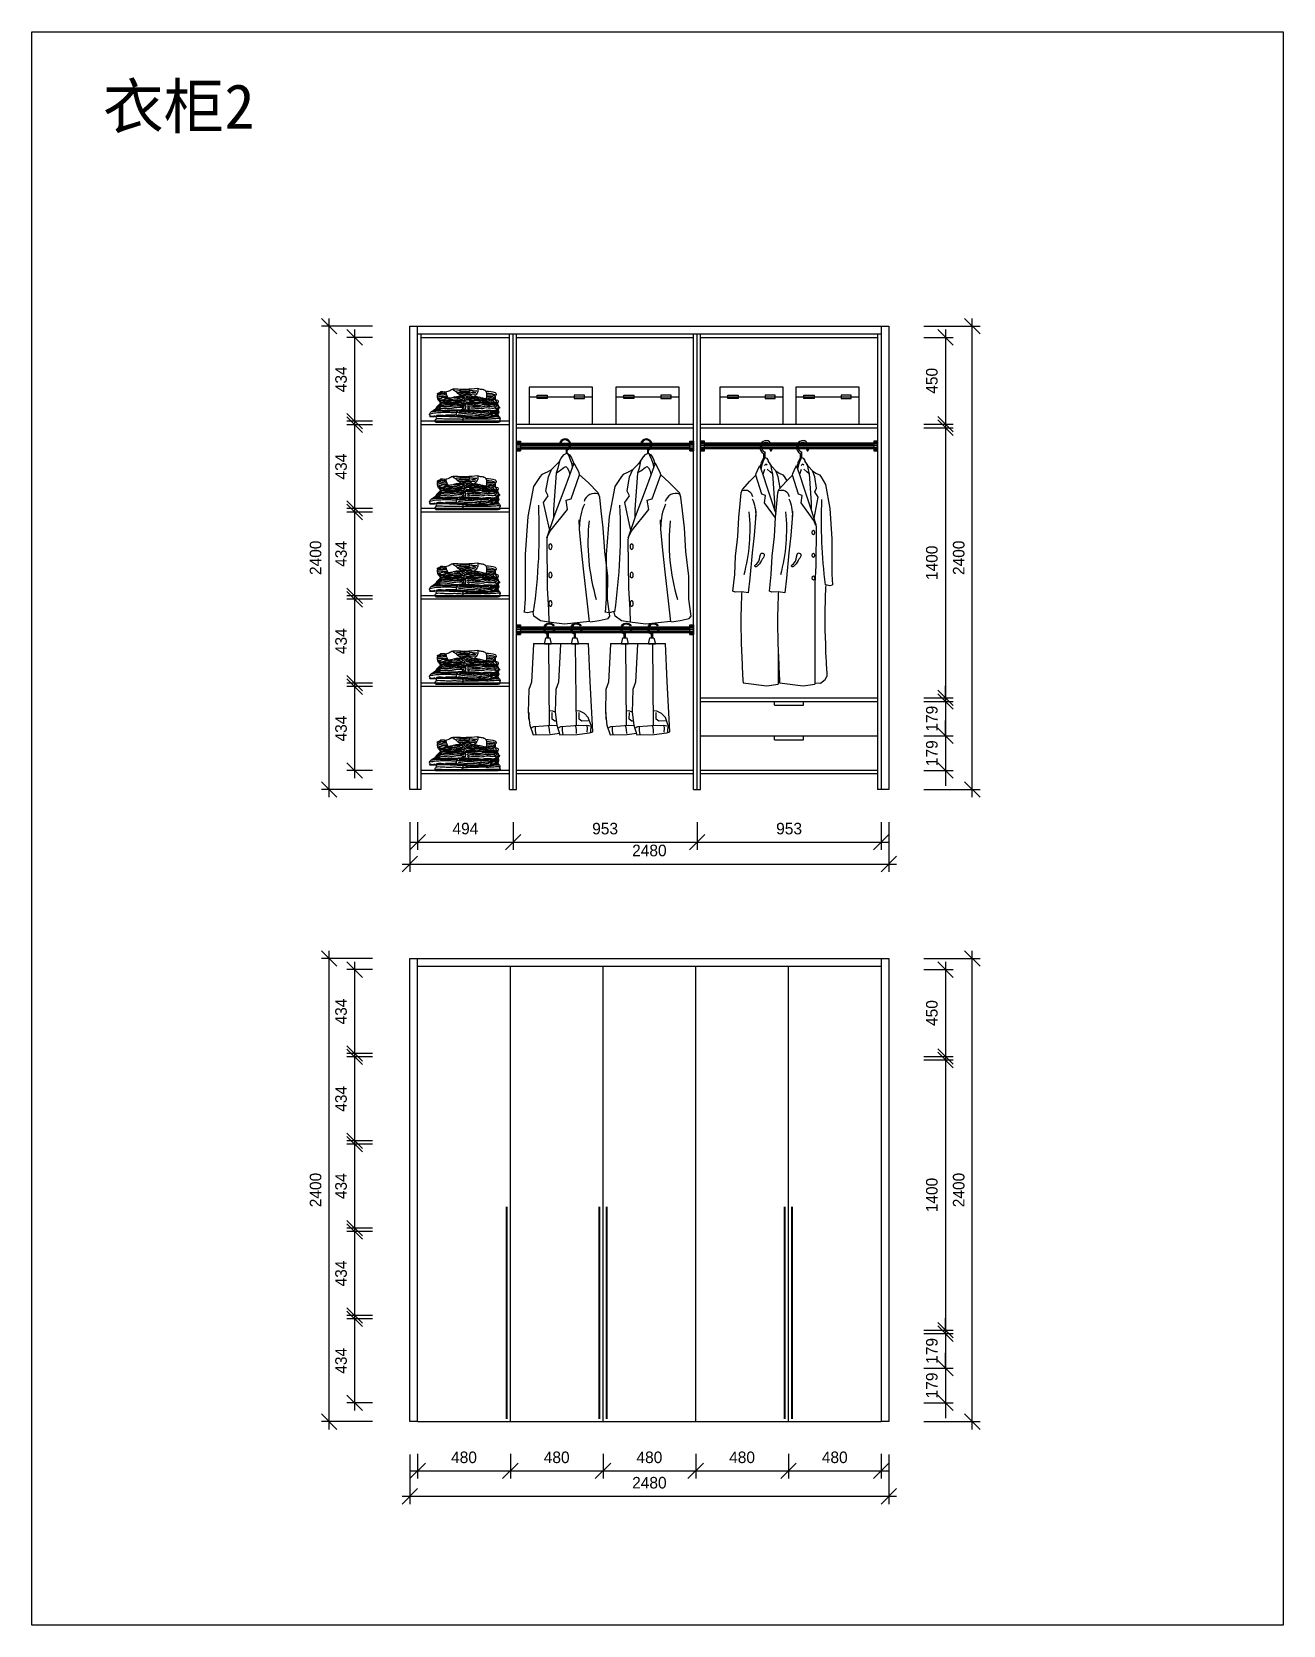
# Model space of a CAD drawing. Header units: millimetres. Extents: x 24776 to 57176, y -19492 to 15017.
# Drawn here: x 31256 to 37736, y 4589 to 12844 of the extents above; entities that cross this region are included whole.
import ezdxf

# ---------------------------------------------------------------- set-up
doc = ezdxf.new("R2010")
doc.units = ezdxf.units.MM
doc.header["$PDMODE"] = 3
doc.layers.add('ID-furniture', color=7, linetype='Continuous')
doc.styles.add('ARIAL', font='simhei.ttf')
doc.styles.add('RomanS', font='')
doc.styles.get('RomanS').set_extended_font_data('YouYuan')
doc.dimstyles.new('SC40', dxfattribs={"dimtxt": 60, "dimasz": 80, "dimexe": 40, "dimexo": 40, "dimgap": 40, "dimtad": 1, "dimdec": 0, "dimzin": 0, "dimdsep": 46, "dimtxsty": 'RomanS', "dimblk": 'OBLIQUE', "dimcen": 0, "dimdle": 40, "dimclrd": 9, "dimclre": 9, "dimclrt": 4, "dimadec": 0, "dimazin": 0, "dimtfac": 1, "dimtdec": 0, "dimtix": 1, "dimtmove": 2, "dimatfit": 1, "dimldrblk": 'DOT', "dimfxl": 1, "dimtolj": 1, "dimtzin": 0, "dimlwd": -1, "dimlwe": -1, "dimarcsym": 0})

msp = doc.modelspace()

# ---------------------------------------------------------------- texts
at = {"layer": 'ID-furniture', "insert": (31624.5, 12573.7), "char_height": 230.4, "attachment_point": 1, "style": 'ARIAL'}
msp.add_mtext('{\\fSimSun|b0|i0|c134|p2;衣柜2}', dxfattribs=at)

# ---------------------------------------------------------------- blocks, each defined once
blk = doc.blocks.new('23131')
at = {"color": 250}
for p, q in [((25295.3, 8973.5), (25324.6, 9001.9)), ((25324.6, 9001.9), (25337.5, 9016.6)), ((25335.3, 9016.2), (25328.1, 8979.6)), ((25335.3, 9016.2), (25343.6, 9028)), ((25343.6, 9028), (25350.5, 9038.6)), ((25350.5, 9038.6), (25360.3, 9050.3)), ((25360.3, 9050.3), (25370.9, 9056.3)), ((25370.9, 9077.6), (25370.9, 9056.3)), ((25370.9, 9056.3), (25376.2, 9057.1)), ((25375.9, 9056.3), (25375.9, 9074)), ((25376.2, 9057.1), (25382.3, 9047.6)), ((25376.2, 9057.1), (25388, 9049.5)), ((25382.3, 9047.6), (25391.7, 9024.2)), ((25388, 9049.5), (25398.2, 9033.6)), ((25391.7, 9024.2), (25398.2, 9005.2)), ((25398.2, 9033.6), (25403.9, 9021.5)), ((25398.2, 9005.2), (25402, 8989)), ((25400.9, 8998.4), (25399.5, 8997.7)), ((25410.9, 9005.8), (25400.9, 8998.4)), ((25412.3, 9003.7), (25403.5, 8987)), ((25403.9, 9021.5), (25409.5, 9003.7)), ((25415.6, 8998.4), (25410.9, 9005.8)), ((25427, 8976.3), (25415.6, 8998.4)), ((25235.8, 8937.3), (25201.8, 8885.7)), ((25245.3, 8947.7), (25235.8, 8937.3)), ((25272, 8958.9), (25245.3, 8947.7)), ((25266, 8860.7), (25278.9, 8934.8)), ((25296.2, 8973.5), (25272, 8958.9)), ((25278.9, 8934.8), (25295.3, 8973.5)), ((25319.4, 8954.6), (25305.6, 8765.1)), ((25328.1, 8979.6), (25319.4, 8954.6)), ((25321.7, 8956.8), (25336.4, 8966.6)), ((25336.4, 8966.6), (25359.2, 8983.3)), ((25359.2, 8983.3), (25369, 8989.4)), ((25388.1, 8944.1), (25359.3, 8863.8)), ((25369, 8989.4), (25376.6, 8982.2)), ((25376.6, 8982.2), (25383, 8969.3)), ((25383, 8969.3), (25387.2, 8955.3)), ((25387.2, 8955.3), (25388.7, 8950.4)), ((25403.5, 8987), (25388.1, 8944.1)), ((25395.7, 8821.9), (25439.5, 8945.5)), ((25402, 8989), (25402.3, 8986.7)), ((25437.1, 8956.9), (25427, 8976.3)), ((25440.4, 8945.9), (25437.1, 8956.9)), ((25483.7, 8906.5), (25440.4, 8945.9)), ((25201.8, 8885.7), (25172.3, 8729.8)), ((25253.9, 8803), (25278.1, 8836.6)), ((25278.1, 8836.6), (25266, 8860.7)), ((25359.3, 8863.8), (25307, 8727.8)), ((25536.9, 8851.5), (25483.7, 8906.5)), ((25544.7, 8829.8), (25536.9, 8851.5)), ((25284.1, 8664.3), (25253.9, 8803)), ((25286.2, 8652.5), (25377.6, 8766.7)), ((25305.6, 8765.1), (25305.6, 8727.2)), ((25370, 8814.3), (25395.7, 8821.9)), ((25377.6, 8766.7), (25370, 8814.3)), ((25552.6, 8759), (25544.7, 8829.8)), ((25562.5, 8670.5), (25552.6, 8759)), ((25172.3, 8729.8), (25157.6, 8532.6)), ((25307, 8727.8), (25272.2, 8626.4)), ((25440.2, 8664.5), (25438.2, 8711.8)), ((25570.3, 8548.6), (25562.5, 8670.5)), ((25272.2, 8626.4), (25269.8, 8609.4)), ((25269.8, 8609.4), (25273, 8358.6)), ((25271, 8619.2), (25286.2, 8652.5)), ((25450.5, 8555.4), (25440.2, 8664.5)), ((25157.6, 8532.6), (25157.6, 8303.2)), ((25462.9, 8442.3), (25450.5, 8555.4)), ((25586.1, 8420.8), (25570.3, 8548.6)), ((25481.4, 8277.7), (25462.9, 8442.3)), ((25585.5, 8300.8), (25586.1, 8420.8)), ((25273, 8358.6), (25279, 8245.7)), ((25157.6, 8303.2), (25152.3, 8234.5)), ((25491.7, 8183.1), (25481.4, 8277.7)), ((25597.4, 8213), (25585.5, 8300.8)), ((25172, 8230.5), (25150.9, 8234.8)), ((25199.5, 8236.9), (25172, 8230.5)), ((25203.7, 8213.7), (25199.5, 8234.8)), ((25237.4, 8188.4), (25203.7, 8213.7)), ((25279.6, 8182.1), (25237.4, 8188.4)), ((25279, 8245.7), (25281, 8184.8)), ((25361.9, 8171.5), (25279.6, 8182.1)), ((25490.6, 8186.3), (25361.9, 8171.5)), ((25494.8, 8184.2), (25541.2, 8190.5)), ((25541.2, 8190.5), (25587.6, 8201)), ((25587.6, 8201), (25597.4, 8213))]:
    blk.add_line(p, q, dxfattribs=at)
for centre, radius, start, end in [((25338.5, 9105.7), 2.5, 168.75752, 354.9157), ((25365.2, 9102), 29.4, 14.51766, 171.83661), ((25365.2, 9102), 24.4, 14.51766, 171.83661), ((25364.6, 9101.8), 25.1, 284.61767, 14.51766), ((25364.6, 9101.8), 30.1, 292.13307, 14.51766), ((25517.4, 8792.9), 56, 68.8435, 164.24766), ((22325.2, 8650.5), 2906.4, 351.79044, 2.72332), ((25710, 8678.8), 270.1, 155.01196, 180.08843), ((26536.2, 8598), 1052.9, 174.01136, 196.45909)]:
    blk.add_arc(centre, radius, start, end, dxfattribs=at)
at = {"color": 250, "extrusion": (0, 0, -1)}
for centre in [(25289.1, 8573.7), (25289.1, 8426.2), (25289.1, 8278.7)]:
    blk.add_ellipse(centre, major_axis=(0, 14.3), ratio=0.580645, dxfattribs=at)
blk = doc.blocks.new('DFFGDGSG')
at = {"color": 250}
for p, q in [((33366.6, 11003.6), (33366.6, 10811.3)), ((33694.4, 11003.6), (33366.6, 11003.6)), ((33694.4, 10811.3), (33694.4, 11003.6)), ((33366.6, 10953), (33694.4, 10953)), ((33407.8, 10944.1), (33407.8, 10962.3)), ((33407.8, 10962.3), (33460.6, 10962.3)), ((33460.6, 10944.1), (33407.8, 10944.1)), ((33460.6, 10962.3), (33460.6, 10944.1)), ((33653.2, 10962.3), (33600.4, 10962.3)), ((33600.4, 10962.3), (33600.4, 10944.1)), ((33600.4, 10944.1), (33653.2, 10944.1)), ((33653.2, 10944.1), (33653.2, 10962.3)), ((33366.6, 10811.3), (33694.4, 10811.3))]:
    blk.add_line(p, q, dxfattribs=at)
blk = doc.blocks.new('DGSDG')
at = {"color": 250}
blk.add_line((28855.8, 9393.3), (29179.5, 9393.3), dxfattribs=at)
at = {"color": 250, "extrusion": (0, 0, -1)}
for centre, major_axis, ratio, start_param, end_param in [((28961, 9526.1), (-95.8, 0), 0.6, -0.50542, 0.116526), ((28871.4, 9540.7), (7.02, 0), 0.6, 2.537605, 4.744275), ((28847.7, 9535.2), (18.6, 0), 0.6, -0.281717, 0.211732), ((28899.5, 9528.9), (-38.6, 0), 0.6, 0.760482, 1.894535), ((28818, 9483.9), (-63.9, 0), 0.6, 2.75662, 3.601404), ((28914.1, 9548.4), (4.71, 0), 0.6, 2.685317, 4.189149), ((29184.4, 9566.4), (-276.3, 0), 0.6, -0.28959, -0.11646), ((28901.5, 9574.1), (40.1, 0), 0.6, 0.635897, 1.31071), ((28922.4, 9519.6), (-2.96, 0), 0.6, 4.099044, 6.00387), ((28922.5, 9547.7), (49.2, 0), 0.6, 0.881035, 1.537572), ((28944.7, 9558.2), (11.3, 0), 0.6, 3.381071, 4.078779), ((28948.9, 9554.5), (18.8, 0), 0.6, 4.095246, 5.050311), ((28949.5, 9561.6), (4.3, 0), 0.6, 2.085511, 4.197675), ((28922.4, 9533.5), (-49.8, 0), 0.6, 2.096627, 2.654229), ((28976.7, 9503.1), (42.9, 0), 0.6, 4.149764, 5.079971), ((28999.9, 9761.1), (329.7, 0), 0.6, 1.351868, 1.707072), ((28971.6, 9530.6), (-44.4, 0), 0.6, 1.379843, 1.76175), ((29034.1, 9562.2), (72, 0), 0.6, 2.193737, 2.794221), ((28965.5, 9502.6), (-41.8, 0), 0.6, 1.866978, 2.971877), ((28982.2, 9558.7), (-1.38, 0), 0.6, -0.42138, 2.094495), ((28966.8, 9555.3), (15, 0), 0.6, -0.348353, 0.265583), ((28983.2, 9552.4), (-2.1, 0), 0.6, 4.68468, 6.665416), ((28984.4, 9563.9), (7.66, 0), 0.6, 0.998025, 1.774457), ((28991.3, 9610.1), (-98.5, 0), 0.6, 4.536959, 4.793194), ((28991.3, 9558.9), (3.33, 0), 0.6, 3.76731, 4.712234), ((29004.1, 9513.6), (-79.9, 0), 0.6, 1.408843, 1.767886), ((28998.1, 9522.3), (8.35, 0), 0.6, 4.180699, 4.984857), ((28999.9, 9526), (2.05, 0), 0.6, -1.356278, 0.12301), ((29031.9, 9498.5), (-28.2, 0), 0.6, -0.285248, 1.060306), ((29038.1, 9532.7), (38, 0), 0.6, 2.127745, 2.83641), ((28923.7, 9475), (86.9, 0), 0.6, -0.36745, 0.363063), ((29018.3, 9507.2), (-75.1, 0), 0.6, 1.439506, 1.7308), ((29074.3, 9489), (69.3, 0), 0.6, 3.767111, 4.305288), ((29031.4, 9589.2), (-49, 0), 0.6, -1.539129, -1.331046), ((29064.8, 9495.5), (-49.4, 0), 0.6, 0.525409, 1.275836), ((28922.4, 9658.1), (-268.7, 0), 0.6, 4.152304, 4.325646), ((29030.5, 9558.4), (2.26, 0), 0.6, 4.449789, 6.427564), ((29031, 9552.7), (1.8, 0), 0.6, 0.148047, 1.988463), ((29063.7, 9555.5), (-31.3, 0), 0.6, -0.159129, 0.145961), ((29046.1, 9600.5), (-73.7, 0), 0.6, 4.67242, 4.887647), ((29049.2, 9524.9), (-4.48, 0), 0.6, 1.010019, 2.256322), ((29064.6, 9301.9), (424.3, 0), 0.6, 4.675804, 4.721218), ((28981.1, 9561.4), (-93.7, 0), 0.6, 3.111741, 3.818408), ((29059.9, 9500.5), (-43.2, 0), 0.6, 1.437369, 2.079486), ((29073.1, 9563), (8.52, 0), 0.6, 4.533434, 5.74406), ((29068.8, 9564.2), (-6.23, 0), 0.6, 2.39785, 3.456917), ((29079.5, 9536.1), (49.2, 0), 0.6, -1.553735, -1.102052), ((29113.5, 9547.6), (52.3, 0), 0.6, 1.703906, 2.244438), ((29129.5, 9574.5), (-34.3, 0), 0.6, -1.025366, -0.630599), ((29105.5, 9510), (-11, 0), 0.6, 1.6711, 2.290225), ((29117.7, 9504.5), (7.34, 0), 0.6, 2.901634, 4.546018), ((29124.9, 9506), (15, 0), 0.6, 1.501023, 2.851737), ((29101.9, 9549.4), (16, 0), 0.6, -0.909857, -0.035716), ((29114.8, 9516.3), (-3.06, 0), 0.6, 3.013049, 5.443362), ((29115.8, 9505.7), (-2.52, 0), 0.6, 1.090784, 2.811329), ((29124.6, 9514.3), (66.4, 0), 0.6, 4.584693, 5.329414), ((27582.6, 25182.6), (-26167.8, 0), 0.6, 4.651954, 4.653738), ((28887.7, 9533.1), (231.8, 0), 0.6, -0.119697, 0.119697), ((29079.8, 9478.7), (-59.7, 0), 0.6, 2.268558, 2.54743), ((29119, 9496.7), (-79.7, 0), 0.6, 1.595934, 2.188731), ((29131.2, 9504.3), (52.1, 0), 0.6, 4.554845, 5.339055), ((29134.4, 9498.5), (47.9, 0), 0.6, 4.500863, 5.025449), ((29138.3, 9503.9), (-27.1, 0), 0.6, 1.048937, 2.53218), ((29116.9, 9478.8), (-31.8, 0), 0.6, 1.859937, 2.423586), ((29163.9, 9514.7), (-43.6, 0), 0.6, -1.095548, -0.653622), ((29148.6, 9518.4), (-12.4, 0), 0.6, 1.613254, 3.291382), ((29148.4, 9537.8), (20.9, 0), 0.6, -0.797504, 0.468768), ((29028.5, 9520.6), (-135.7, 0), 0.6, 3.080155, 3.2658), ((29164.7, 9495.6), (24.9, 0), 0.6, 4.648529, 5.288378), ((29183.8, 9525.7), (20, 0), 0.6, 3.135456, 3.709418), ((29214.7, 9489.5), (37.9, 0), 0.6, 2.676453, 3.336194), ((29138.4, 9501.8), (-41.2, 0), 0.6, 2.880196, 3.462908), ((28829.7, 9432.7), (-6.61, 0), 0.6, -0.397903, 0.397903), ((28858.2, 9432.6), (-34.7, 0), 0.6, 0.078736, 0.742902), ((28814.6, 9426.8), (-11.6, 0), 0.6, 2.464508, 3.57965), ((28829.1, 9423.3), (-4.08, 0), 0.6, 4.490146, 6.504713), ((28838, 9459.1), (64.2, 0), 0.6, 1.280152, 1.695277), ((28780.4, 9485.3), (83, 0), 0.6, 0.287078, 0.889587), ((28864.2, 9441.7), (-25.4, 0), 0.6, 0.800784, 1.942922), ((28866, 9452.5), (-16.6, 0), 0.6, 0.728775, 2.067696), ((28849.3, 9425.8), (-9.25, 0), 0.6, 2.915659, 3.843526), ((28800.5, 9412.9), (57.6, 0), 0.6, -0.210186, 0.087803), ((28868.8, 9424.1), (-11.5, 0), 0.6, 0.434973, 1.699971), ((28868.7, 9460.8), (-13.5, 0), 0.6, 0.726538, 2.003358), ((29363.8, 9308.4), (-572.2, 0), 0.6, 0.494199, 0.564323), ((28873.7, 9464.4), (-16.5, 0), 0.6, 0.85469, 1.757629), ((28876.3, 9474.7), (9.38, 0), 0.6, 3.633387, 4.938674), ((28873.3, 9351.5), (132.5, 0), 0.6, 4.689095, 5.09432), ((28880.9, 9464.9), (6.53, 0), 0.6, 2.597848, 3.685337), ((28877.8, 9482.1), (-5.18, 0), 0.6, 0.850286, 1.77701), ((28861.8, 9458.8), (15.1, 0), 0.6, -0.463967, 0.250344), ((28880.6, 9456.2), (4.29, 0), 0.6, 1.465541, 3.285344), ((28923.5, 9855.5), (-671.1, 0), 0.6, 4.617037, 4.775549), ((28945.6, 9477.4), (-89.8, 0), 0.6, 4.489445, 4.969591), ((29025.3, 9437.2), (61.4, 0), 0.6, 2.829197, 3.574148), ((28969.4, 9425.7), (2.55, 0), 0.6, 1.422134, 3.202642), ((28984.6, 9012.1), (-687, 0), 0.6, 1.549258, 1.694861), ((28984.6, 9449.3), (6.28, 0.05), 0.426789, -0.012855, 6.27033), ((28997.9, 9511.6), (95.6, 0), 0.6, 1.492525, 1.6813), ((29158, 9408.2), (160.7, 0), 0.6, 3.009149, 3.289551), ((29026.9, 9342.5), (-187.9, 0), 0.6, 1.45589, 1.79537), ((29018.5, 9417.5), (-6.72, 0.21), 0.395557, 3.180472, 9.463657), ((29096.9, 9566.1), (-191.7, 0), 0.6, 4.579298, 4.860068), ((29102, 9522.6), (-172.1, 0), 0.6, 4.524584, 4.901969), ((29128.2, 9434.8), (29.5, 0), 0.6, 4.513982, 5.313437), ((29159.3, 9435.5), (26, 0), 0.6, 2.813373, 3.61459), ((29135.1, 9423.4), (-3.99, 0), 0.6, 3.379394, 4.956289), ((29136.3, 9449.2), (15, 0), 0.6, 0.137596, 1.618939), ((29136.1, 9430.1), (6.39, 0), 0.6, 4.645263, 6.666943), ((29139.5, 9433.9), (-6.91, 0), 0.6, 1.167222, 3.406747), ((29039.7, 9463.4), (120, 0), 0.6, 0.208869, 0.597279), ((29171.9, 9513.3), (-48, 0), 0.6, -1.411439, -0.867678), ((29139.8, 9445.6), (-6.11, 0), 0.6, 2.096266, 4.098026), ((29143.3, 9464.5), (44.9, 0), 0.6, -1.556128, -1.40779), ((29151.8, 9460.7), (20, 0), 0.6, 0.887156, 1.921343), ((29145.7, 9438.3), (-3.59, 0), 0.6, 1.543998, 3.321229), ((29148.5, 9440.9), (3.53, 0), 0.6, 3.888267, 6.141131), ((29176.2, 9531.9), (72.7, 0), 0.6, 1.689356, 1.930986), ((29163.7, 9432.6), (-12.9, 0), 0.6, 0.743266, 2.730483), ((29168.9, 9433.9), (18, 0), 0.6, 4.021659, 5.327737), ((29169.7, 9441.2), (-13.9, 0), 0.6, 0.763018, 2.431857), ((29211.2, 9476.9), (48.6, 0), 0.6, 2.719778, 3.360369), ((29156.4, 9476.7), (15.7, 0), 0.6, -1.045558, 0.937478), ((29143.5, 9459.6), (-25, 0), 0.6, 2.773775, 3.718473), ((29154.2, 9474.9), (26.4, 0), 0.6, -1.038806, 1.007372), ((29172.7, 9450.2), (8.05, 0), 0.6, 4.04843, 5.876406), ((29173.4, 9455.2), (7.9, 0), 0.6, 4.288428, 5.61915), ((29168.3, 9460.3), (-12.8, 0), 0.6, 2.328385, 2.929411), ((29202.3, 9432.1), (-23.5, 0), 0.6, -0.545346, 0.323874), ((29211.6, 9456.8), (30.8, 0), 0.6, 2.891341, 3.686208), ((29097.4, 9447.8), (84.7, 0), 0.6, -0.087329, 0.221676), ((29179.1, 9466.6), (5.28, 0), 0.6, 5.015104, 6.289783), ((29150.1, 9411.5), (39, 0), 0.6, -0.603745, 0.136334), ((29177.3, 9469.4), (9.49, 0), 0.6, -0.966487, 0.564903), ((28879.5, 9400.7), (26.5, 0), 0.6, 2.818376, 3.75704), ((28864.8, 9396.5), (-10.4, 0), 0.6, -0.533186, -0.130281), ((29179.5, 9399.8), (10.9, 0), 0.6, -0.332767, 1.570796), ((29199.4, 9405.7), (-11.5, 0), 0.6, -0.583665, 0.388495)]:
    blk.add_ellipse(centre, major_axis=major_axis, ratio=ratio, start_param=start_param, end_param=end_param, dxfattribs=at)
for centre, major_axis in [((29021.7, 9491.9), (-5.69, 0)), ((29026.1, 9467.5), (-5.38, 0))]:
    blk.add_ellipse(centre, major_axis=major_axis, ratio=0.6, dxfattribs=at)
at = {"color": 250}
for points, knots in [([(28867.5, 9523.1), (28869.6, 9524.9), (28873.3, 9528.2), (28882.1, 9527.6), (28888.6, 9526.4), (28895.4, 9526.9), (28901.7, 9526.2), (28907.9, 9525.7), (28911.5, 9526.4), (28913.4, 9526.7)], [0, 0, 0, 0, 13.013827, 22.219279, 30.502364, 38.624822, 47.356106, 54.416336, 61.640547, 61.640547, 61.640547, 61.640547]), ([(28868.4, 9540.5), (28870.2, 9538.3), (28875.4, 9532.2), (28878, 9545.6), (28890, 9544.3), (28897.3, 9543.5), (28903, 9543.3), (28905.9, 9543.3), (28906.5, 9543.3)], [0, 0, 0, 0, 11.370141, 31.16063, 40.922585, 51.33831, 60.019146, 62.185134, 62.185134, 62.185134, 62.185134]), ([(28868.4, 9514.8), (28870.2, 9516), (28873.8, 9518.5), (28882.8, 9516.6), (28887.6, 9520.4), (28893.2, 9522.7), (28899, 9522.2), (28903.5, 9520.9), (28906.9, 9519.6), (28909.5, 9519.4), (28911.4, 9519.4), (28913, 9519.4), (28914.1, 9519.4), (28914.7, 9519.4)], [0, 0, 0, 0, 9.638456, 18.843908, 29.671066, 35.984762, 43.58501, 50.127143, 54.969751, 58.263485, 59.887976, 62.053964, 64.219952, 64.219952, 64.219952, 64.219952]), ([(28913.7, 9533), (28910.5, 9533.9), (28904.4, 9535.7), (28895.5, 9534.3), (28886.7, 9533.1), (28880, 9535.9), (28872, 9535.5), (28869.8, 9533.6), (28868.8, 9532.7)], [0, 0, 0, 0, 12.994576, 24.481301, 33.212585, 45.713197, 53.371012, 59.888902, 59.888902, 59.888902, 59.888902]), ([(28870.1, 9507), (28870.6, 9508.4), (28871.4, 9510.8), (28877.5, 9510.2), (28881.9, 9510), (28886.2, 9509.2), (28890.2, 9509.2), (28895.1, 9510.1), (28900.4, 9512.1), (28905.9, 9514.5), (28912, 9514.9), (28916.9, 9514.6), (28921.2, 9513.9), (28928, 9513.6), (28938.4, 9513.4), (28950.9, 9513.3), (28961, 9514.7), (28969.7, 9515.4), (28976.1, 9515.9), (28982, 9515), (28985.1, 9513.4), (28988.8, 9512.2), (28993.1, 9512.4), (28995, 9514.3), (28998.3, 9515.5), (29001.3, 9515.8), (29003.1, 9515.8), (29003.5, 9515.8)], [0, 0, 0, 0, 7.748497, 12.62197, 20.279787, 25.271976, 29.062455, 35.236168, 43.966014, 52.695858, 59.818024, 66.338482, 71.33067, 76.234094, 91.94683, 110.365685, 123.006798, 130.664615, 143.130799, 147.072745, 152.928646, 158.261146, 162.626786, 167.219903, 171.39867, 176.650831, 178.275325, 178.275325, 178.275325, 178.275325]), ([(28872.7, 9505.3), (28874.7, 9504.6), (28878.7, 9503.1), (28888.8, 9502.2), (28889.1, 9510.4), (28895.2, 9507.4), (28899.7, 9506.5), (28906.1, 9508.7), (28911.5, 9503), (28919.9, 9507.6), (28927, 9507.9), (28933.3, 9508.1), (28937.1, 9507.2), (28940.8, 9506.1), (28944.7, 9504.5), (28949.2, 9504.4), (28954.5, 9504.2), (28958.6, 9505.2), (28963, 9506), (28966.9, 9507.3), (28971.5, 9507.1), (28976.1, 9507.5), (28980.2, 9508.1), (28984.8, 9508.1), (28988.5, 9507.6), (28991.1, 9506.9), (28992.7, 9506.1), (28996.3, 9505.8), (29000.5, 9504.8), (29005.5, 9506.4), (29007.8, 9505.4), (29009.2, 9504.9)], [0, 0, 0, 0, 9.139361, 18.360703, 30.592084, 36.645341, 40.587289, 48.781524, 59.214909, 68.177138, 82.625562, 86.416041, 91.552769, 97.606026, 101.970949, 109.093113, 113.966589, 121.850483, 125.274966, 131.106493, 138.166724, 141.995631, 148.583103, 153.998073, 158.990264, 162.622217, 164.574184, 166.806743, 176.075588, 180.421973, 185.95505, 185.95505, 185.95505, 185.95505]), ([(28905.2, 9548), (28901.5, 9548.8), (28894.1, 9550.4), (28877, 9552.6), (28875.9, 9544.9), (28875.3, 9540.1)], [0, 0, 0, 0, 15.410178, 30.610672, 54.180189, 54.180189, 54.180189, 54.180189]), ([(28876.6, 9499.4), (28877.3, 9500.3), (28880.2, 9504.1), (28891.1, 9503.6), (28899.3, 9501.5), (28906, 9499.1), (28914.5, 9498.8), (28922.7, 9499.8), (28929.6, 9501.6), (28936.4, 9503.6), (28943.7, 9505.4), (28952.5, 9505.9), (28960.8, 9504.9), (28967.3, 9503.2), (28972.4, 9501.4), (28979.9, 9501.8), (28989.5, 9502.3), (28997.3, 9503.6), (29001.4, 9504.3)], [0, 0, 0, 0, 6.311573, 24.793905, 30.625432, 40.797924, 53.299289, 61.582376, 72.039443, 81.001671, 90.253965, 101.676786, 113.252384, 121.499307, 128.538028, 134.494498, 149.204765, 164.832657, 164.832657, 164.832657, 164.832657]), ([(28877.2, 9498.3), (28879.8, 9497.3), (28884.7, 9495.3), (28892.1, 9496.5), (28900.1, 9492.1), (28899.6, 9501.9), (28906.8, 9496.9), (28912.1, 9498.5), (28917.1, 9497.1), (28923, 9500.6), (28924.1, 9492.6), (28930.2, 9496), (28935.3, 9495.3), (28941.4, 9495.6), (28947.8, 9495.2), (28954.5, 9496.1), (28959.6, 9499), (28966.4, 9498.1), (28971.7, 9497.6), (28975.7, 9496), (28979.2, 9494.9), (28982.9, 9494.6), (28988.7, 9494.9), (28995.8, 9493.2), (29001.4, 9494.5), (29003.5, 9495)], [0, 0, 0, 0, 11.144808, 20.951654, 27.493787, 39.637008, 46.420836, 54.543294, 59.446718, 65.278246, 76.035753, 81.86728, 87.282253, 95.404708, 104.61016, 111.30783, 120.511827, 128.652286, 135.349956, 140.924071, 146.256573, 150.08548, 154.417459, 168.05187, 176.547464, 176.547464, 176.547464, 176.547464]), ([(28882.7, 9495.1), (28883.5, 9494.9), (28887.5, 9493.9), (28893.4, 9495.8), (28899.3, 9494.3), (28903.7, 9493.1), (28908.9, 9492.3), (28913.7, 9492.5), (28919.7, 9489.7), (28922.7, 9500.5), (28931.6, 9489.3), (28938.6, 9494.1), (28945.4, 9494.7), (28951.1, 9495.7), (28957.1, 9494.9), (28962.9, 9493.5), (28971.1, 9494.9), (28979.3, 9498.3), (28989, 9497.1), (28992.4, 9493.6), (28997, 9493.2), (28999.8, 9493.2), (29001.4, 9493.3)], [0, 0, 0, 0, 3.412852, 15.914218, 21.050945, 26.882473, 34.106686, 40.694155, 44.817618, 57.561421, 71.83099, 82.495991, 86.961105, 97.912035, 103.966018, 109.619082, 121.194679, 133.565067, 146.435722, 152.559876, 157.02499, 162.981457, 162.981457, 162.981457, 162.981457]), ([(28884, 9488.8), (28884.8, 9489.9), (28886.3, 9491.8), (28891, 9493), (28896.1, 9494.5), (28899.8, 9491.9), (28904.1, 9490.9), (28908, 9489.9), (28912.3, 9488.9), (28916.2, 9489), (28919.9, 9488.5), (28924, 9488.6), (28928.5, 9488.9), (28933.5, 9490), (28938, 9491.1), (28944.4, 9492.2), (28951.2, 9493.2), (28957.9, 9494), (28962.8, 9493.5), (28967.8, 9493.2), (28973.9, 9492.4), (28980.4, 9494.9), (28987.8, 9494), (28991.3, 9491), (28996.8, 9491), (29001.1, 9489.9), (29003.5, 9491), (29003.9, 9491.2)], [0, 0, 0, 0, 7.05667, 12.630787, 18.804498, 25.863305, 30.70591, 36.53744, 41.674165, 47.655163, 50.948897, 55.82237, 62.944537, 68.081262, 75.622751, 81.275816, 92.964685, 101.695966, 106.59939, 111.502812, 120.724154, 128.773438, 138.757817, 145.690431, 149.519342, 158.740681, 160.692649, 160.692649, 160.692649, 160.692649]), ([(28884.8, 9490.6), (28886.1, 9491.6), (28889, 9493.7), (28895.9, 9492.7), (28901.7, 9491.9), (28907.8, 9491.1), (28914.6, 9489.8), (28922.5, 9489.7), (28930.6, 9488.9), (28938.2, 9490.4), (28946.7, 9491.9), (28954.6, 9493.3), (28964.3, 9494.2), (28972.2, 9494.6), (28980.7, 9493.7), (28987.7, 9492.7), (28993.6, 9491.5), (28999.2, 9490.2), (29002.5, 9490.3), (29004.8, 9490.3)], [0, 0, 0, 0, 7.28277, 15.963606, 23.187819, 30.412033, 39.342256, 49.687463, 59.990129, 69.446616, 79.041425, 93.620978, 100.20845, 115.921186, 123.043352, 132.49984, 142.773292, 146.197776, 154.878612, 154.878612, 154.878612, 154.878612]), ([(28951.5, 9522), (28955.4, 9523.1), (28962.5, 9525.1), (28969.2, 9520.7), (28975.1, 9520.8), (28978.7, 9520.5), (28982.4, 9521.6), (28984.3, 9525.2), (28991.5, 9524.6), (28995.3, 9524), (28996.6, 9523.8)], [0, 0, 0, 0, 14.448424, 26.07306, 31.515, 35.846979, 39.478933, 45.924968, 56.195136, 61.187327, 61.187327, 61.187327, 61.187327]), ([(29064.2, 9545.7), (29062, 9546), (29055.5, 9546.8), (29043.8, 9547), (29031.9, 9544.2), (29021.4, 9543.8), (29014.1, 9543.9), (29006.5, 9545.3), (28997.3, 9546.9), (28986.5, 9546.1), (28978.8, 9547), (28974.5, 9546), (28973.3, 9545.4), (28972.8, 9545.1)], [0, 0, 0, 0, 8.283087, 25.0695, 42.929948, 55.431313, 64.112149, 70.285863, 85.26243, 99.341355, 110.712795, 113.628561, 116.335351, 116.335351, 116.335351, 116.335351]), ([(29059.8, 9537.6), (29057.1, 9538.2), (29053.2, 9538.9), (29046.7, 9538.2), (29041, 9537.8), (29034.8, 9536.8), (29029, 9536.2), (29021.4, 9536.4), (29014.7, 9536), (29006.5, 9536.8), (28999.9, 9537.4), (28991, 9539.5), (28983.5, 9539.4), (28979.5, 9537.9), (28978.8, 9537.6)], [0, 0, 0, 0, 10.513654, 14.879295, 24.7605, 31.984714, 39.106877, 46.687838, 60.225267, 64.054177, 77.85932, 85.224023, 99.884445, 103.041292, 103.041292, 103.041292, 103.041292]), ([(29046.8, 9527.2), (29044.7, 9528.3), (29041.2, 9530.1), (29034.8, 9530.1), (29030.8, 9528.8), (29026.3, 9529.2), (29021.8, 9528.4), (29016.5, 9528.2), (29012.2, 9529.9), (29006.6, 9529.5), (29001.2, 9531.1), (28994.9, 9531.8), (28992.4, 9529.9), (28991.2, 9529.6), (28991, 9529.6)], [0, 0, 0, 0, 10.275798, 16.773765, 22.426827, 26.758805, 33.346274, 39.844241, 45.675768, 52.196226, 59.56093, 68.76638, 72.232689, 73.443341, 73.443341, 73.443341, 73.443341]), ([(29117, 9494.4), (29110.6, 9493.9), (29095.9, 9492.6), (29074.3, 9497.6), (29050, 9488.6), (29040.4, 9503), (29027.1, 9494), (29017.3, 9498.3), (29011.5, 9498.3), (29009.6, 9498.3)], [0, 0, 0, 0, 23.881114, 54.864803, 85.309102, 102.364015, 119.972215, 134.551768, 141.611998, 141.611998, 141.611998, 141.611998]), ([(29144.3, 9492.9), (29141.5, 9494), (29133.4, 9497.1), (29122.5, 9488.2), (29108.8, 9493.5), (29095.8, 9486.8), (29086.1, 9498.8), (29067.7, 9492.3), (29048.4, 9495.9), (29032.3, 9485.8), (29018.4, 9490.9), (29012, 9490.3), (29010.9, 9490.1)], [0, 0, 0, 0, 11.16205, 32.671923, 47.451691, 62.181099, 80.967705, 103.87095, 125.537594, 153.15167, 173.010152, 177.375795, 177.375795, 177.375795, 177.375795]), ([(29026, 9521.2), (29024.5, 9521.1), (29021.7, 9521), (29017.2, 9521), (29014.3, 9521.1), (29012.6, 9521.2)], [0, 0, 0, 0, 5.980995, 10.312974, 16.833429, 16.833429, 16.833429, 16.833429]), ([(29109.6, 9501.7), (29107.3, 9501.5), (29095.8, 9500.4), (29078.5, 9503.9), (29059.2, 9504.1), (29048.6, 9502.4), (29037.8, 9503.5), (29028.1, 9507.3), (29017.7, 9507.9), (29013.5, 9508.2)], [0, 0, 0, 0, 8.731284, 43.727605, 65.928989, 80.639258, 83.932992, 106.557459, 122.492241, 122.492241, 122.492241, 122.492241]), ([(29149.9, 9489), (29146.3, 9488.9), (29137.1, 9488.4), (29123.3, 9487.9), (29110.6, 9490.1), (29097.4, 9492.4), (29081.7, 9491.6), (29067.4, 9487.5), (29053.5, 9487.1), (29041.2, 9489.5), (29027.9, 9491.9), (29018.4, 9493.3), (29013.9, 9494)], [0, 0, 0, 0, 13.580617, 34.699006, 51.379667, 62.542448, 86.42356, 108.000672, 121.548913, 137.176805, 156.366423, 173.702017, 173.702017, 173.702017, 173.702017]), ([(29106.2, 9505.4), (29102.1, 9505.1), (29090.5, 9504.1), (29072.4, 9508.9), (29055.9, 9505.5), (29045.7, 9505.6), (29038.2, 9506), (29035.5, 9511), (29027.6, 9511.6), (29024.2, 9512.7), (29022.1, 9513.5)], [0, 0, 0, 0, 15.200493, 43.776384, 69.432999, 77.01396, 82.536017, 96.315363, 101.968427, 110.930654, 110.930654, 110.930654, 110.930654]), ([(29130, 9492.2), (29123.9, 9493.4), (29112.9, 9495.5), (29098.1, 9492.2), (29085, 9491.9), (29071.5, 9492.1), (29060.6, 9496.8), (29044.3, 9495.7), (29034.3, 9493.5), (29027.4, 9491.9)], [0, 0, 0, 0, 23.151195, 41.947701, 57.148194, 72.396768, 91.587244, 104.053427, 131.77385, 131.77385, 131.77385, 131.77385]), ([(29139.8, 9509.7), (29136.6, 9510.5), (29127, 9513), (29109.3, 9509.9), (29092.5, 9511.8), (29076.6, 9513.4), (29065.4, 9512.5), (29053, 9512.2), (29044.3, 9514.7), (29039.8, 9520.2), (29034.2, 9521), (29030.9, 9521.4)], [0, 0, 0, 0, 12.675583, 38.484296, 64.901483, 76.574329, 98.67978, 106.56566, 123.262542, 131.14482, 143.140371, 143.140371, 143.140371, 143.140371]), ([(29081.5, 9519.7), (29078.9, 9519.5), (29073.3, 9519.1), (29065.4, 9520.3), (29061.6, 9525.2), (29053.8, 9522.7), (29051.2, 9524.9), (29050.3, 9525.7)], [0, 0, 0, 0, 9.761958, 21.351918, 27.936664, 38.22511, 43.583744, 43.583744, 43.583744, 43.583744]), ([(29130, 9507.7), (29131.7, 9507.3), (29134.6, 9506.6), (29141.8, 9504.9), (29141, 9497.6), (29152.6, 9498.5), (29162.9, 9497), (29167, 9486.5), (29172.1, 9489.8), (29173.3, 9490.6)], [0, 0, 0, 0, 7.038721, 11.945113, 27.676838, 35.83686, 49.223246, 67.737058, 73.42162, 73.42162, 73.42162, 73.42162]), ([(29144.7, 9508.3), (29146.1, 9507.8), (29148.5, 9507.1), (29155.3, 9507.2), (29155.8, 9500.9), (29161.1, 9498.4), (29166.7, 9491.7), (29169.9, 9500), (29168.7, 9491.4), (29171.8, 9492.7), (29172.5, 9493)], [0, 0, 0, 0, 5.831528, 10.216597, 22.804167, 33.313043, 42.499273, 48.819796, 58.270238, 60.675062, 60.675062, 60.675062, 60.675062]), ([(29163.1, 9510.5), (29163.5, 9508.9), (29163.9, 9507), (29169.5, 9506.1), (29167, 9502.4), (29169.7, 9499.5), (29172.6, 9498), (29174.3, 9493.9), (29174, 9497.2), (29173.8, 9499.2)], [0, 0, 0, 0, 8.735131, 10.496313, 19.758723, 25.088672, 30.501169, 35.124826, 43.000529, 43.000529, 43.000529, 43.000529]), ([(28962.6, 9442.9), (28959.8, 9442.5), (28948.8, 9441.1), (28930.6, 9443.9), (28903.4, 9443.4), (28873.9, 9442.5), (28846.2, 9440.4), (28831.3, 9436.9), (28826.5, 9435.8)], [0, 0, 0, 0, 10.463154, 41.80881, 68.329401, 112.312911, 152.954214, 172.059837, 172.059837, 172.059837, 172.059837]), ([(28827.5, 9426.5), (28828.7, 9426.1), (28836.8, 9423.8), (28845.9, 9425.7), (28853.7, 9427.3)], [0, 0, 0, 0, 5.145338, 33.398072, 33.398072, 33.398072, 33.398072]), ([(28965.9, 9450.4), (28961.5, 9450.2), (28946.4, 9449.8), (28920.6, 9451.6), (28890.8, 9450.8), (28862, 9451.1), (28844.6, 9448.1), (28835.5, 9446.6)], [0, 0, 0, 0, 16.511189, 56.637248, 96.711421, 128.555957, 163.93538, 163.93538, 163.93538, 163.93538]), ([(29009.6, 9418.5), (29008.2, 9418.6), (29004.5, 9418.7), (28999.1, 9420.2), (28994.1, 9417.3), (28987.3, 9420.8), (28978, 9417.9), (28959.9, 9422.1), (28937.6, 9420.5), (28908.4, 9424.1), (28885.8, 9420.8), (28866.5, 9424.1), (28860.9, 9421.4), (28859.9, 9420.9)], [0, 0, 0, 0, 5.287276, 14.151136, 19.481545, 26.834397, 40.99198, 53.692055, 96.99256, 123.704197, 163.57168, 184.883294, 189.643548, 189.643548, 189.643548, 189.643548]), ([(28860.4, 9411), (28861.9, 9411.8), (28867.3, 9414.6), (28878.7, 9412), (28895.7, 9411.7), (28916.4, 9411.1), (28939.5, 9411.1), (28956, 9412), (28970.3, 9410.5), (28982.4, 9410.3), (28992.3, 9409.6), (28996.3, 9409.3)], [0, 0, 0, 0, 7.140383, 25.73418, 39.340019, 72.291953, 102.459071, 126.261259, 134.088845, 156.589103, 171.625489, 171.625489, 171.625489, 171.625489]), ([(28877.9, 9463.9), (28881.9, 9464.8), (28892.2, 9467.3), (28906.3, 9465.6), (28918, 9464.8), (28925.1, 9464.8), (28931.5, 9465.1), (28937.5, 9465.6), (28942.4, 9467.4), (28948, 9467.7), (28953.7, 9468.8), (28961.4, 9470.1), (28969.1, 9470.7), (28977.8, 9470.5), (28985.5, 9471.2), (28993.4, 9470.2), (28999.4, 9468.8), (29003.2, 9468.3), (29004.8, 9468)], [0, 0, 0, 0, 15.924846, 40.886555, 51.770436, 60.434391, 67.494619, 75.777706, 82.816426, 88.338483, 96.744381, 105.15028, 118.247204, 125.828165, 137.753385, 147.100872, 155.662083, 161.835797, 161.835797, 161.835797, 161.835797]), ([(28880.9, 9473.2), (28882.7, 9474.8), (28886.4, 9478), (28894.7, 9476.2), (28900.4, 9475.1), (28906.1, 9475.4), (28912.5, 9474.9), (28920.6, 9475.1), (28928.1, 9474.9), (28933.4, 9476.8), (28939.3, 9477.1), (28947.7, 9478), (28957.7, 9479), (28969.2, 9479.1), (28978.3, 9479.7), (28986.2, 9477.7), (28994.1, 9477.3), (29001.1, 9477.1), (29005.2, 9477.1), (29005.7, 9477.1)], [0, 0, 0, 0, 10.717269, 21.668199, 28.365869, 33.780839, 42.461675, 52.750121, 64.172943, 69.505444, 75.559427, 85.975152, 101.827032, 113.211341, 129.465264, 134.60199, 145.017715, 159.107037, 160.731528, 160.731528, 160.731528, 160.731528]), ([(29165.3, 9456.1), (29164, 9455.1), (29161.5, 9453.2), (29155.6, 9452.8), (29149.1, 9452.8), (29140.6, 9453.5), (29130.9, 9453.4), (29119.9, 9454.1), (29111.6, 9453.2), (29102.8, 9452.9), (29093.7, 9449.6), (29082.8, 9453.6), (29073.9, 9453.6), (29067.2, 9454.2), (29061, 9454.6), (29053.1, 9455.3), (29045.3, 9455.7), (29037.3, 9456.1), (29031.1, 9456.4), (29024.4, 9456.4), (29017.7, 9456.3), (29011.3, 9456.4), (29004.5, 9456.2), (29001, 9459.3), (28994.1, 9462.3), (28990.5, 9459), (28985.7, 9456.4), (28977.3, 9456.8), (28964.5, 9455.9), (28952.2, 9455.3), (28941.2, 9455.5), (28935.2, 9455.1), (28928.4, 9454.2), (28920.7, 9454.8), (28912.8, 9453.5), (28901.2, 9456.4), (28902.4, 9448.7), (28891.2, 9451.3), (28881.1, 9453.6)], [0, 0, 0, 0, 7.612958, 14.622087, 20.98629, 32.288466, 46.493961, 57.275258, 73.497072, 77.930133, 90.208559, 110.30481, 119.657657, 123.604526, 135.445131, 143.338868, 153.178715, 164.968683, 173.305471, 176.732349, 189.950312, 198.272732, 201.210057, 214.524081, 219.563501, 228.964908, 232.78733, 244.14232, 257.396445, 282.406803, 289.750117, 298.616243, 305.055215, 315.825407, 326.117679, 339.825195, 342.36841, 368.053206, 368.053206, 368.053206, 368.053206]), ([(28883.1, 9481.8), (28884.7, 9482.6), (28887.7, 9484.2), (28893.4, 9484.2), (28898.1, 9483.8), (28902.8, 9483.6), (28908.2, 9482.9), (28914.4, 9482.4), (28921.4, 9482.9), (28927.3, 9483), (28933.1, 9483.3), (28939.4, 9484.1), (28946.2, 9485.7), (28954.1, 9486.6), (28960.7, 9488.2), (28967, 9487.2), (28972.8, 9486.4), (28979.5, 9485.4), (28987, 9484.3), (28994.4, 9483.9), (29001.5, 9483.5), (29006, 9483.6), (29008.3, 9483.6)], [0, 0, 0, 0, 7.807866, 14.328324, 20.309319, 25.751261, 31.805246, 41.074092, 49.214554, 57.89539, 63.337329, 71.090146, 81.878702, 90.808928, 101.322582, 107.376565, 114.600778, 123.531004, 133.515383, 143.322228, 151.462688, 160.126643, 160.126643, 160.126643, 160.126643]), ([(28961.6, 9431.9), (28958.9, 9431.3), (28946.4, 9428.9), (28927.4, 9430.4), (28911.8, 9430.2), (28906.2, 9430.2)], [0, 0, 0, 0, 10.725029, 48.740094, 69.660604, 69.660604, 69.660604, 69.660604]), ([(29132.9, 9442.1), (29130.7, 9443.1), (29122.7, 9446.8), (29099, 9440.8), (29067.7, 9443.8), (29029.3, 9448), (28995.9, 9444.7), (28974.7, 9443.5), (28967.3, 9443)], [0, 0, 0, 0, 9.867197, 36.532135, 83.864765, 129.633812, 181.305095, 209.474652, 209.474652, 209.474652, 209.474652]), ([(29132.3, 9429), (29128.4, 9429), (29117.3, 9429), (29099.8, 9423.9), (29072, 9427.4), (29042.4, 9431), (29008.9, 9428.6), (28985.7, 9425.2), (28972.1, 9426.3), (28969.4, 9426.5)], [0, 0, 0, 0, 14.401644, 41.388632, 69.520082, 117.690454, 154.559267, 195.352663, 205.634085, 205.634085, 205.634085, 205.634085]), ([(29131.1, 9434.8), (29128.6, 9435.4), (29119.4, 9437.6), (29099.6, 9432.3), (29068.8, 9433.9), (29034.5, 9442.7), (29000.5, 9437.1), (28980.1, 9434.8), (28971.8, 9433.9)], [0, 0, 0, 0, 9.933667, 36.066557, 75.065226, 124.083304, 170.755489, 202.374265, 202.374265, 202.374265, 202.374265]), ([(29138.3, 9441.8), (29139.5, 9443.1), (29142, 9445.8), (29136.1, 9451.7), (29121.8, 9448), (29100, 9448.2), (29068.1, 9447.8), (29035, 9455.1), (29009, 9451.7), (28995.4, 9451), (28991.4, 9450.8)], [0, 0, 0, 0, 8.764734, 18.762058, 33.128488, 57.822286, 103.909637, 150.169422, 186.384361, 201.319873, 201.319873, 201.319873, 201.319873]), ([(29187.5, 9411.5), (29185.6, 9412.2), (29179.1, 9414.5), (29166.6, 9410.9), (29149.5, 9410.2), (29130.2, 9409.5), (29109.2, 9409.9), (29081, 9409.9), (29052.2, 9409), (29021.7, 9409.2), (29005.8, 9409), (28997.3, 9408.9)], [0, 0, 0, 0, 8.031425, 27.176997, 46.18422, 73.436805, 99.218111, 124.708131, 179.472875, 207.280172, 239.082917, 239.082917, 239.082917, 239.082917]), ([(29160.3, 9481.8), (29158.9, 9482.8), (29154.6, 9485.8), (29144.2, 9483.7), (29131.4, 9481.4), (29117.1, 9483.7), (29102.3, 9484.5), (29092.1, 9482.3), (29083.7, 9478.8), (29074.2, 9479.9), (29063.2, 9479.6), (29051.6, 9480.1), (29041.3, 9483.5), (29032.9, 9485.9), (29024.9, 9485.6), (29019, 9485.6), (29015.3, 9486.7), (29014.3, 9487)], [0, 0, 0, 0, 8.047334, 23.295908, 34.458689, 59.514065, 76.309195, 89.494495, 99.179709, 113.258634, 123.54708, 141.009648, 155.303811, 167.978877, 174.476844, 185.360725, 189.484187, 189.484187, 189.484187, 189.484187]), ([(29159, 9475.3), (29157.8, 9475.8), (29153.7, 9477.5), (29145.3, 9475.1), (29134.7, 9474.6), (29122.9, 9475.1), (29111.1, 9476.5), (29103.4, 9473.7), (29097, 9472.5), (29090.1, 9471.4), (29080.5, 9473.6), (29070.1, 9472.8), (29058.1, 9473.2), (29046.6, 9474.6), (29033.8, 9477.8), (29023.5, 9477.1), (29017.7, 9476.7), (29016.5, 9476.6)], [0, 0, 0, 0, 5.574115, 17.682082, 30.779007, 45.979503, 62.233426, 73.395476, 78.532203, 87.346923, 99.45489, 115.699806, 126.002472, 144.268915, 159.516734, 177.394332, 181.759973, 181.759973, 181.759973, 181.759973]), ([(29184.3, 9419.1), (29182.3, 9420.3), (29177.2, 9423), (29166.7, 9420.7), (29157.7, 9420.5), (29148.4, 9417.7), (29138.6, 9418.4), (29129.1, 9417.1), (29123.4, 9416.4), (29120.1, 9414.9), (29115.1, 9414.6), (29104.4, 9417.5), (29091.4, 9416.5), (29076.1, 9415.3), (29060.6, 9415.8), (29042.3, 9415.7), (29030.1, 9416.7), (29025.3, 9417.1)], [0, 0, 0, 0, 9.648081, 24.261358, 37.042863, 43.871383, 62.450085, 72.296615, 80.374037, 84.116507, 87.230281, 98.551467, 126.514345, 134.489539, 156.507554, 184.70435, 202.849615, 202.849615, 202.849615, 202.849615]), ([(29163.4, 9465.7), (29157.6, 9465.3), (29139.6, 9464.1), (29116.4, 9469.7), (29097.4, 9462.3), (29078.7, 9464), (29058.1, 9465.2), (29042.7, 9466.4), (29036, 9467)], [0, 0, 0, 0, 21.686905, 68.305933, 81.88507, 102.461963, 135.709756, 160.829323, 160.829323, 160.829323, 160.829323]), ([(29177.4, 9430.9), (29175.7, 9431.6), (29171.6, 9433.4), (29163.8, 9431.4), (29157.9, 9428.5), (29152.2, 9425.4), (29146.6, 9422.8), (29142.1, 9422.5), (29140.3, 9422.4)], [0, 0, 0, 0, 7.48494, 18.009365, 27.914925, 36.653149, 46.850859, 53.547249, 53.547249, 53.547249, 53.547249]), ([(29180.1, 9426), (29178.7, 9426.7), (29175.8, 9428), (29170, 9427.1), (29164.1, 9425.3), (29158.5, 9422.6), (29150.6, 9420.4), (29144.8, 9420.4), (29141.3, 9420.4)], [0, 0, 0, 0, 6.307766, 12.753358, 20.827201, 30.962747, 39.837495, 52.655239, 52.655239, 52.655239, 52.655239]), ([(28996.8, 9398), (28994.9, 9398.1), (28990.5, 9398.5), (28978.7, 9396.7), (28955.9, 9397.2), (28923.6, 9397.1), (28889.7, 9397.4), (28869.5, 9398.8), (28856.8, 9398.1), (28855.7, 9399.7), (28855.5, 9400)], [0, 0, 0, 0, 6.940845, 16.451435, 45.254781, 91.473012, 139.094253, 167.897596, 176.093109, 177.948551, 177.948551, 177.948551, 177.948551]), ([(29188.2, 9401.2), (29187.2, 9400.5), (29183.4, 9397.9), (29173.9, 9398.2), (29163.8, 9398.4), (29150.5, 9399.7), (29137.3, 9398.7), (29121.9, 9398.2), (29104.2, 9397.3), (29077.3, 9397.2), (29053.1, 9396.4), (29032.2, 9397.6), (29020.8, 9397.6), (29010.4, 9398.6), (29005, 9398.3), (29001.8, 9398.3), (29000.7, 9398.3)], [0, 0, 0, 0, 5.732917, 21.258518, 31.413109, 44.527878, 71.201678, 80.77795, 102.550555, 137.907957, 181.647473, 192.977513, 216.484515, 224.353377, 232.469, 236.524233, 236.524233, 236.524233, 236.524233])]:
    blk.add_open_spline(points, degree=3, knots=knots, dxfattribs=at)
blk = doc.blocks.new('DGFSGSG')
at = {"color": 250}
blk.add_line((31519.7, 9695.7), (31804.8, 9695.7), dxfattribs=at)
for points in [[(31590.6, 9726.2), (31590.6, 9744.3, -0.375799), (31572.9, 9779.7, -0.662316), (31626.5, 9787.6)], [(31620.4, 9787.6, 0.616313), (31577.7, 9778.4, 0.413702), (31595.6, 9747.9), (31595.6, 9726.2)], [(31628.1, 9767.6, -0.068798), (31628.5, 9759.6, -1.055238), (31623.5, 9760, 0.07858), (31623, 9767.6)], [(31730.9, 9726.2), (31730.9, 9744.3, -0.375799), (31713.2, 9779.7, -0.662316), (31766.7, 9787.6)], [(31760.6, 9787.6, 0.616313), (31718, 9778.4, 0.413702), (31735.9, 9747.9), (31735.9, 9726.2)], [(31768.4, 9767.6, -0.068798), (31768.8, 9759.6, -1.055238), (31763.8, 9760, 0.07858), (31763.3, 9767.6)]]:
    blk.add_lwpolyline(points, format="xyb", dxfattribs=at)
for points in [[(31519.7, 9695.7), (31519.6, 9693.3), (31508.8, 9496.3), (31495.3, 9457.1), (31492.6, 9341.1), (31500.7, 9273.6), (31516.9, 9222.4)], [(31602, 9272), (31598.1, 9695.7)], [(31659.1, 9695.7), (31659, 9693.3), (31648.2, 9496.3), (31634.7, 9457.1), (31632, 9341.1), (31640.1, 9273.6), (31656.3, 9222.4)], [(31656.3, 9222.4), (31745.4, 9225.1), (31810.2, 9233.2), (31826.4, 9238.6), (31812.9, 9499), (31804.8, 9696)], [(31741.4, 9272), (31737.6, 9695.7)], [(31497, 9303.9), (31495.9, 9304.8), (31496.6, 9338.9)], [(31632.2, 9339.4), (31619.4, 9345.4), (31601.4, 9346.5)], [(31637.6, 9294.1), (31629.7, 9293.9), (31616.1, 9304.8), (31616.8, 9338.9)], [(31816.1, 9237.9), (31817.4, 9271.3), (31803.3, 9312.5), (31783.9, 9333.8), (31758.8, 9345.4), (31740.8, 9346.5)], [(31807.1, 9295.2), (31769.1, 9293.9), (31755.6, 9304.8), (31756.2, 9338.9)], [(31506, 9257.8), (31520.8, 9266.8), (31571, 9270.1), (31612.9, 9272.6), (31640, 9272), (31640.6, 9272)], [(31527.8, 9264), (31528.4, 9244.1), (31531.6, 9224.7)], [(31603.3, 9229.5), (31602.7, 9250), (31598.4, 9268.3)], [(31645.4, 9257.8), (31660.2, 9266.8), (31710.5, 9270.1), (31752.4, 9272.6), (31779.4, 9272), (31793.6, 9272.6), (31804.5, 9272), (31811, 9268.8)], [(31667.3, 9264), (31667.8, 9244.1), (31671, 9224.7)], [(31742.7, 9229.5), (31742.2, 9250), (31737.9, 9268.3)], [(31797.1, 9236.5), (31798.2, 9256.4), (31796.6, 9270.4)], [(31516.9, 9222.4), (31606, 9225.1), (31653.6, 9231)]]:
    blk.add_lwpolyline(points, dxfattribs=at)
for points in [[(31593.3, 9726.1), (31604.1, 9726), (31611.4, 9692.7), (31593.3, 9692.7), (31575.6, 9692.7), (31582.5, 9726)], [(31733.6, 9726.1), (31744.4, 9726), (31751.6, 9692.7), (31733.6, 9692.7), (31715.9, 9692.7), (31722.8, 9726)]]:
    blk.add_lwpolyline(points, close=True, dxfattribs=at)
blk = doc.blocks.new('FGSFSFS')
at = {"color": 250}
for p, q in [((25931.2, 8013.8), (25927.1, 7999.5)), ((25936, 8024.9), (25931.9, 8015.2)), ((25932.6, 8008.9), (25932.3, 8007.1)), ((25940, 8015.9), (25935.3, 8000.7)), ((25943.3, 8037.7), (25936, 8024.9)), ((25947.4, 8036.1), (25940.6, 8017.4)), ((25951.8, 8043.7), (25943.3, 8037.7)), ((25945.6, 8065.7), (25945.6, 8037.2)), ((25951.8, 8043.7), (25947.4, 8036.1)), ((25956.3, 8009.2), (25950.9, 8003.5)), ((25955.6, 8043.1), (25951.8, 8043.7)), ((25954.3, 8038.6), (25954.3, 8073)), ((25963.2, 8038.3), (25955.6, 8043.1)), ((25963.4, 8004.4), (25956.3, 8009.2)), ((25970.3, 8028.9), (25963.2, 8038.3)), ((25974.6, 8018.9), (25969.7, 8027.4)), ((25980.6, 8009.5), (25974.6, 8018.9)), ((25988.3, 7998.1), (25979, 8009.8)), ((25980.6, 8009.5), (25985.8, 7980.2)), ((26121, 8013.8), (26116.9, 7999.5)), ((26125.7, 8024.9), (26121.6, 8015.2)), ((26122.3, 8008.9), (26122.1, 8007.1)), ((26129.7, 8015.9), (26125.1, 8000.7)), ((26133.1, 8037.7), (26125.7, 8024.9)), ((26137.1, 8036.1), (26130.3, 8017.4)), ((26141.5, 8043.7), (26133.1, 8037.7)), ((26135.4, 8065.7), (26135.4, 8037.2)), ((26141.5, 8043.7), (26137.1, 8036.1)), ((26146.1, 8009.2), (26140.6, 8003.5)), ((26145.3, 8043.1), (26141.5, 8043.7)), ((26144, 8038.6), (26144, 8073)), ((26153, 8038.3), (26145.3, 8043.1)), ((26153.2, 8004.4), (26146.1, 8009.2)), ((26160.1, 8028.9), (26153, 8038.3)), ((26164.3, 8018.9), (26159.4, 8027.4)), ((26170.3, 8009.5), (26164.3, 8018.9)), ((26178, 7998.1), (26168.7, 8009.8)), ((26170.3, 8009.5), (26175.6, 7980.2)), ((25873.7, 7921.8), (25904.9, 7953.2)), ((25904.9, 7953.2), (25907.3, 7962)), ((25937.1, 7854), (25905.6, 7953)), ((25907.3, 7962), (25914.6, 7977.6)), ((25914.6, 7977.6), (25922.8, 7995.2)), ((25922.8, 7995.2), (25926.2, 8001.1)), ((25925.2, 7999.5), (25931.5, 7986.1)), ((25926.2, 8001.1), (25933.4, 7995.2)), ((25931.5, 7986.1), (25942.6, 7951.8)), ((25935.3, 8000.7), (25932.6, 7987.7)), ((25933.4, 7995.2), (25934.4, 7994.7)), ((25943.2, 7960.8), (25942.1, 7956.8)), ((25942.6, 7951.8), (25963.3, 7887.5)), ((25946.2, 7972), (25943.2, 7960.8)), ((25950.9, 7982.3), (25946.2, 7972)), ((25979.8, 7969.9), (25963.4, 7983.2)), ((25990.4, 7962), (25979.8, 7969.9)), ((25985.8, 7980.2), (25992, 7960.2)), ((26009.4, 7975.4), (25988.3, 7998.1)), ((25992, 7960.2), (26002, 7808.6)), ((26008.8, 7975.4), (26026.2, 7963.6)), ((26021.2, 7944.4), (26009.4, 7975.4)), ((26030.5, 7885.1), (26021.2, 7944.4)), ((26026.2, 7963.6), (26045.4, 7954.7)), ((26045.4, 7954.7), (26052.2, 7946.4)), ((26052.2, 7946.4), (26065.6, 7923.9)), ((26063.5, 7921.8), (26094.7, 7953.2)), ((26094.7, 7953.2), (26097.1, 7962)), ((26126.8, 7854), (26095.3, 7953)), ((26097.1, 7962), (26104.3, 7977.6)), ((26104.3, 7977.6), (26112.5, 7995.2)), ((26112.5, 7995.2), (26115.9, 8001.1)), ((26114.9, 7999.5), (26121.2, 7986.1)), ((26115.9, 8001.1), (26123.1, 7995.2)), ((26121.2, 7986.1), (26132.3, 7951.8)), ((26125.1, 8000.7), (26122.3, 7987.7)), ((26123.1, 7995.2), (26124.1, 7994.7)), ((26133, 7960.8), (26131.9, 7956.8)), ((26132.3, 7951.8), (26153.1, 7887.5)), ((26136, 7972), (26133, 7960.8)), ((26140.6, 7982.3), (26136, 7972)), ((26169.5, 7969.9), (26153.2, 7983.2)), ((26180.2, 7962), (26169.5, 7969.9)), ((26175.6, 7980.2), (26181.8, 7960.2)), ((26199.1, 7975.4), (26178, 7998.1)), ((26181.8, 7960.2), (26191.7, 7808.6)), ((26198.5, 7975.4), (26215.9, 7963.6)), ((26210.9, 7944.4), (26199.1, 7975.4)), ((26220.2, 7885.1), (26210.9, 7944.4)), ((26215.9, 7963.6), (26235.1, 7954.7)), ((26235.1, 7954.7), (26242, 7946.4)), ((26242, 7946.4), (26266.5, 7905.1)), ((25824.1, 7803.8), (25829.8, 7860.4)), ((25829.8, 7860.4), (25835.5, 7877.7)), ((25835.5, 7877.7), (25873.7, 7921.8)), ((25955.6, 7847.9), (25937.1, 7854)), ((25950.1, 7809.9), (25955.6, 7847.9)), ((25963.3, 7887.5), (26001, 7778.8)), ((26013.9, 7803.8), (26019.5, 7860.4)), ((26019.5, 7860.4), (26025.2, 7877.7)), ((26025.2, 7877.7), (26063.5, 7921.8)), ((26145.3, 7847.9), (26126.8, 7854)), ((26139.9, 7809.9), (26145.3, 7847.9)), ((26153.1, 7887.5), (26190.7, 7778.8)), ((26211.6, 7865.8), (26220.2, 7885.1)), ((26228.9, 7838.9), (26211.6, 7865.8)), ((26266.5, 7905.1), (26287.7, 7780.3)), ((25817.1, 7733), (25824.1, 7803.8)), ((25905.1, 7728.1), (25906.5, 7766)), ((26006.7, 7731.4), (25950.1, 7809.9)), ((26001, 7778.8), (26008.8, 7753.4)), ((26002, 7808.6), (26002, 7778.3)), ((26006.8, 7733), (26013.9, 7803.8)), ((26094.8, 7728.1), (26096.3, 7766)), ((26205.7, 7718.6), (26139.9, 7809.9)), ((26190.7, 7778.8), (26215.8, 7697.7)), ((26191.7, 7808.6), (26191.7, 7778.3)), ((26207.2, 7728), (26228.9, 7838.9)), ((26287.7, 7780.3), (26298.3, 7622.6)), ((25811.4, 7635.4), (25817.1, 7733)), ((25897.6, 7640.9), (25905.1, 7728.1)), ((26001.1, 7635.4), (26006.8, 7733)), ((26087.4, 7640.9), (26094.8, 7728.1)), ((26216.6, 7691.9), (26205.7, 7718.6)), ((26217.5, 7684), (26215.2, 7483.4)), ((26215.8, 7697.7), (26217.5, 7684)), ((25800, 7533.2), (25811.4, 7635.4)), ((25888.8, 7550.4), (25897.6, 7640.9)), ((25989.8, 7533.2), (26001.1, 7635.4)), ((26078.5, 7550.4), (26087.4, 7640.9)), ((26298.3, 7622.6), (26298.3, 7439.1)), ((25795.8, 7437.2), (25800, 7533.2)), ((25875.4, 7418.7), (25888.8, 7550.4)), ((25985.5, 7437.2), (25989.8, 7533.2)), ((26065.1, 7418.7), (26078.5, 7550.4)), ((25786.7, 7352.3), (25795.8, 7437.2)), ((25976.5, 7352.3), (25985.5, 7437.2)), ((26215.2, 7483.4), (26210.9, 7393.1)), ((26298.3, 7439.1), (26302.1, 7384.1)), ((25798.9, 7347.2), (25786.7, 7352.3)), ((25832.3, 7348.9), (25798.9, 7347.2)), ((25865.8, 7343.9), (25832.3, 7348.9)), ((25868, 7343), (25875.4, 7418.7)), ((25988.7, 7347.2), (25976.5, 7352.3)), ((26022.1, 7348.9), (25988.7, 7347.2)), ((26055.5, 7343.9), (26022.1, 7348.9)), ((26057.7, 7343), (26065.1, 7418.7)), ((26210.9, 7393.1), (26210.4, 6869.5)), ((26268.1, 7386), (26287.9, 7381)), ((26287.9, 7381), (26303.1, 7384.3)), ((26020.8, 7034.3), (26020.7, 6869.5)), ((25838.8, 6877.1), (25961.5, 6861)), ((25961.5, 6861), (26020.7, 6869.5)), ((26028.6, 6877.1), (26151.2, 6861)), ((26151.2, 6861), (26210.4, 6869.5)), ((26210.4, 6876.1), (26240.8, 6874.5)), ((26240.8, 6874.5), (26265.1, 6894.8)), ((26265.1, 6894.8), (26273.5, 6909.3))]:
    blk.add_line(p, q, dxfattribs=at)
for centre, major_axis, start_param, end_param in [((25957.4, 8097.8), (0, 34.6), 1.317415, 2.755298), ((25957.8, 8096.5), (0, 35.4), -0.883744, 1.287016), ((25957.4, 8097.8), (0, 25), 1.32549, 3.003534), ((25957.9, 8096.5), (0, 25.9), -0.515803, 1.283308), ((26147.1, 8097.8), (0, 34.6), 1.317415, 2.755298), ((26147.6, 8096.5), (0, 35.4), -0.883744, 1.287016), ((26147.1, 8097.8), (0, 25), 1.32549, 3.003534), ((26147.6, 8096.5), (0, 25.9), -0.515803, 1.283308), ((25983.2, 8083.2), (0, 4.8), 1.081242, 4.154673), ((25959.8, 8095.5), (0, 24), 4.279324, 4.438818), ((25959.8, 8095.5), (0, 33.5), 4.25418, 4.519056), ((26172.9, 8083.2), (0, 4.8), 1.081242, 4.154673), ((26149.5, 8095.5), (0, 24), 4.279324, 4.438818), ((26149.5, 8095.5), (0, 33.5), 4.25418, 4.519056)]:
    blk.add_ellipse(centre, major_axis=major_axis, ratio=0.9, start_param=start_param, end_param=end_param, dxfattribs=at)
at = {"color": 250, "extrusion": (0, 0, -1)}
for centre, major_axis, start_param, end_param in [((25849.5, 7830.8), (0, 44.8), -0.369251, 1.295866), ((26039.2, 7830.8), (0, 44.8), -0.369251, 1.295866), ((25115.9, 7674.9), (0, 842.3), 1.466275, 1.858062), ((25710.8, 7739.6), (0, 216.1), 1.134673, 1.57234), ((25305.7, 7674.9), (0, 842.3), 1.466275, 1.858062), ((25900.5, 7739.6), (0, 216.1), 1.134673, 1.57234), ((28337.6, 7716.9), (0, 2325.1), 4.569105, 4.75992)]:
    blk.add_ellipse(centre, major_axis=major_axis, ratio=0.9, start_param=start_param, end_param=end_param, dxfattribs=at)
at = {"color": 250}
for centre in [(26203.6, 7655.5), (26203.6, 7537.5), (26203.6, 7419.5)]:
    blk.add_ellipse(centre, major_axis=(0, 11.5), ratio=0.522581, dxfattribs=at)
for points in [[(25940.7, 7549.4), (25948.8, 7543.3), (25948.8, 7537.1), (25934.5, 7510.6), (25910, 7480), (25903.2, 7478.3), (25899.8, 7484.1), (25903.9, 7488.1), (25923.5, 7517.5), (25938.6, 7549.4), (25940.7, 7547.3)], [(26130.4, 7549.4), (26138.6, 7543.3), (26138.6, 7537.1), (26124.3, 7510.6), (26099.8, 7480), (26092.9, 7478.3), (26089.6, 7484.1), (26093.6, 7488.1), (26113.3, 7517.5), (26128.4, 7549.4), (26130.4, 7547.3)], [(25832.3, 7348.9), (25828.9, 7263.7), (25833.9, 6971.3), (25838.8, 6877.1)], [(26022.1, 7348.9), (26018.7, 7263.7), (26023.6, 6971.3), (26028.6, 6877.1)], [(26267, 7381.1), (26263.5, 7295.9), (26268.5, 7003.4), (26273.5, 6909.3)]]:
    blk.add_spline(points, degree=3, dxfattribs=at)
blk = doc.blocks.new('_Oblique')
at = {"color": 0, "linetype": 'ByBlock', "lineweight": -2}
blk.add_line((-0.5, -0.5), (0.5, 0.5), dxfattribs=at)
blk = doc.blocks.new('*D63')
at = {"color": 9, "transparency": 16777216}
for p, q in [((33020.9, 11319.3), (32755.7, 11319.3)), ((32795.7, 8879.3), (32795.7, 11359.3)), ((33020.9, 8919.3), (32755.7, 8919.3))]:
    blk.add_line(p, q, dxfattribs=at)
at = {"layer": 'Defpoints', "color": 0, "transparency": 16777216}
for p in [(32795.7, 11319.3), (33060.9, 11319.3), (33060.9, 8919.3)]:
    blk.add_point(p, dxfattribs=at)
at = {"color": 9, "transparency": 16777216, "xscale": 80, "yscale": 80, "zscale": 80}
for p, rotation in [((32795.7, 11319.3), 90), ((32795.7, 8919.3), 270)]:
    blk.add_blockref('_Oblique', p, dxfattribs=dict(at, rotation=rotation))
at = {"color": 4, "transparency": 16777216, "insert": (32725.7, 10119.3), "char_height": 60, "attachment_point": 5, "rotation": 90, "style": 'RomanS'}
blk.add_mtext('\\A1;2400', dxfattribs=at)
blk = doc.blocks.new('_Dot')
at = {"color": 0, "linetype": 'ByBlock', "lineweight": -2}
blk.add_line((-0.5, 0), (-1, 0), dxfattribs=at)
at = {"color": 0, "linetype": 'ByBlock', "const_width": 0.5}
blk.add_lwpolyline([(-0.25, 0, 1), (0.25, 0, 1)], format="xyb", close=True, dxfattribs=at)
blk = doc.blocks.new('*D64')
at = {"color": 9, "transparency": 16777216}
for p, q in [((33020.9, 11261.3), (32887.7, 11261.3)), ((32927.7, 11301.3), (32927.7, 10786.9)), ((33020.9, 10826.9), (32887.7, 10826.9))]:
    blk.add_line(p, q, dxfattribs=at)
at = {"layer": 'Defpoints', "color": 0, "transparency": 16777216}
for p in [(33060.9, 11261.3), (32927.7, 10826.9), (33060.9, 10826.9)]:
    blk.add_point(p, dxfattribs=at)
at = {"color": 9, "transparency": 16777216, "xscale": 80, "yscale": 80, "zscale": 80}
for p, rotation in [((32927.7, 11261.3), 90), ((32927.7, 10826.9), 270)]:
    blk.add_blockref('_Oblique', p, dxfattribs=dict(at, rotation=rotation))
at = {"color": 4, "transparency": 16777216, "insert": (32857.7, 11044.1), "char_height": 60, "attachment_point": 5, "rotation": 90, "style": 'RomanS'}
blk.add_mtext('\\A1;434', dxfattribs=at)
blk = doc.blocks.new('*D65')
at = {"color": 9, "transparency": 16777216}
for p, q in [((32927.7, 10848.9), (32927.7, 10334.5)), ((33020.9, 10808.9), (32887.7, 10808.9)), ((33020.9, 10374.5), (32887.7, 10374.5))]:
    blk.add_line(p, q, dxfattribs=at)
at = {"layer": 'Defpoints', "color": 0, "transparency": 16777216}
for p in [(33060.9, 10808.9), (32927.7, 10374.5), (33060.9, 10374.5)]:
    blk.add_point(p, dxfattribs=at)
at = {"color": 9, "transparency": 16777216, "xscale": 80, "yscale": 80, "zscale": 80}
for p, rotation in [((32927.7, 10808.9), 90), ((32927.7, 10374.5), 270)]:
    blk.add_blockref('_Oblique', p, dxfattribs=dict(at, rotation=rotation))
at = {"color": 4, "transparency": 16777216, "insert": (32857.7, 10591.7), "char_height": 60, "attachment_point": 5, "rotation": 90, "style": 'RomanS'}
blk.add_mtext('\\A1;434', dxfattribs=at)
blk = doc.blocks.new('*D66')
at = {"color": 9, "transparency": 16777216}
for p, q in [((33020.9, 10356.5), (32887.7, 10356.5)), ((32927.7, 10396.5), (32927.7, 9882.1)), ((33020.9, 9922.1), (32887.7, 9922.1))]:
    blk.add_line(p, q, dxfattribs=at)
at = {"layer": 'Defpoints', "color": 0, "transparency": 16777216}
for p in [(33060.9, 10356.5), (32927.7, 9922.1), (33060.9, 9922.1)]:
    blk.add_point(p, dxfattribs=at)
at = {"color": 9, "transparency": 16777216, "xscale": 80, "yscale": 80, "zscale": 80}
for p, rotation in [((32927.7, 10356.5), 90), ((32927.7, 9922.1), 270)]:
    blk.add_blockref('_Oblique', p, dxfattribs=dict(at, rotation=rotation))
at = {"color": 4, "transparency": 16777216, "insert": (32857.7, 10139.3), "char_height": 60, "attachment_point": 5, "rotation": 90, "style": 'RomanS'}
blk.add_mtext('\\A1;434', dxfattribs=at)
blk = doc.blocks.new('*D67')
at = {"color": 9, "transparency": 16777216}
for p, q in [((32927.7, 9944.1), (32927.7, 9429.7)), ((33020.9, 9904.1), (32887.7, 9904.1)), ((33020.9, 9469.7), (32887.7, 9469.7))]:
    blk.add_line(p, q, dxfattribs=at)
at = {"layer": 'Defpoints', "color": 0, "transparency": 16777216}
for p in [(33060.9, 9904.1), (32927.7, 9469.7), (33060.9, 9469.7)]:
    blk.add_point(p, dxfattribs=at)
at = {"color": 9, "transparency": 16777216, "xscale": 80, "yscale": 80, "zscale": 80}
for p, rotation in [((32927.7, 9904.1), 90), ((32927.7, 9469.7), 270)]:
    blk.add_blockref('_Oblique', p, dxfattribs=dict(at, rotation=rotation))
at = {"color": 4, "transparency": 16777216, "insert": (32857.7, 9686.9), "char_height": 60, "attachment_point": 5, "rotation": 90, "style": 'RomanS'}
blk.add_mtext('\\A1;434', dxfattribs=at)
blk = doc.blocks.new('*D68')
at = {"color": 9, "transparency": 16777216}
for p, q in [((33020.9, 9451.7), (32887.7, 9451.7)), ((32927.7, 9491.7), (32927.7, 8977.3)), ((33020.9, 9017.3), (32887.7, 9017.3))]:
    blk.add_line(p, q, dxfattribs=at)
at = {"layer": 'Defpoints', "color": 0, "transparency": 16777216}
for p in [(33060.9, 9451.7), (32927.7, 9017.3), (33060.9, 9017.3)]:
    blk.add_point(p, dxfattribs=at)
at = {"color": 9, "transparency": 16777216, "xscale": 80, "yscale": 80, "zscale": 80}
for p, rotation in [((32927.7, 9451.7), 90), ((32927.7, 9017.3), 270)]:
    blk.add_blockref('_Oblique', p, dxfattribs=dict(at, rotation=rotation))
at = {"color": 4, "transparency": 16777216, "insert": (32857.7, 9234.5), "char_height": 60, "attachment_point": 5, "rotation": 90, "style": 'RomanS'}
blk.add_mtext('\\A1;434', dxfattribs=at)
blk = doc.blocks.new('*D69')
at = {"color": 9, "transparency": 16777216}
for p, q in [((33214.2, 8749.5), (33214.2, 8492.5)), ((35694.2, 8749.5), (35694.2, 8492.5)), ((33174.2, 8532.5), (35734.2, 8532.5))]:
    blk.add_line(p, q, dxfattribs=at)
at = {"layer": 'Defpoints', "color": 0, "transparency": 16777216}
for p in [(33214.2, 8789.5), (35694.2, 8789.5), (35694.2, 8532.5)]:
    blk.add_point(p, dxfattribs=at)
at = {"color": 9, "transparency": 16777216, "xscale": 80, "yscale": 80, "zscale": 80, "rotation": 180}
blk.add_blockref('_Oblique', (33214.2, 8532.5), dxfattribs=at)
at = {"color": 9, "transparency": 16777216, "xscale": 80, "yscale": 80, "zscale": 80}
blk.add_blockref('_Oblique', (35694.2, 8532.5), dxfattribs=at)
at = {"color": 4, "transparency": 16777216, "insert": (34454.2, 8602.5), "char_height": 60, "attachment_point": 5, "style": 'RomanS'}
blk.add_mtext('\\A1;2480', dxfattribs=at)
blk = doc.blocks.new('*D70')
at = {"color": 9, "transparency": 16777216}
for p, q in [((33254.2, 8749.5), (33254.2, 8605.9)), ((33748.6, 8749.5), (33748.6, 8605.9)), ((33214.2, 8645.9), (33788.6, 8645.9))]:
    blk.add_line(p, q, dxfattribs=at)
at = {"layer": 'Defpoints', "color": 0, "transparency": 16777216}
for p in [(33254.2, 8789.5), (33748.6, 8789.5), (33748.6, 8645.9)]:
    blk.add_point(p, dxfattribs=at)
at = {"color": 9, "transparency": 16777216, "xscale": 80, "yscale": 80, "zscale": 80, "rotation": 180}
blk.add_blockref('_Oblique', (33254.2, 8645.9), dxfattribs=at)
at = {"color": 9, "transparency": 16777216, "xscale": 80, "yscale": 80, "zscale": 80}
blk.add_blockref('_Oblique', (33748.6, 8645.9), dxfattribs=at)
at = {"color": 4, "transparency": 16777216, "insert": (33501.4, 8715.9), "char_height": 60, "attachment_point": 5, "style": 'RomanS'}
blk.add_mtext('\\A1;494', dxfattribs=at)
blk = doc.blocks.new('*D71')
at = {"color": 9, "transparency": 16777216}
for p, q in [((33748.6, 8749.5), (33748.6, 8605.9)), ((34701.4, 8749.5), (34701.4, 8605.9)), ((33708.6, 8645.9), (34741.4, 8645.9))]:
    blk.add_line(p, q, dxfattribs=at)
at = {"layer": 'Defpoints', "color": 0, "transparency": 16777216}
for p in [(33748.6, 8789.5), (34701.4, 8789.5), (34701.4, 8645.9)]:
    blk.add_point(p, dxfattribs=at)
at = {"color": 9, "transparency": 16777216, "xscale": 80, "yscale": 80, "zscale": 80, "rotation": 180}
blk.add_blockref('_Oblique', (33748.6, 8645.9), dxfattribs=at)
at = {"color": 9, "transparency": 16777216, "xscale": 80, "yscale": 80, "zscale": 80}
blk.add_blockref('_Oblique', (34701.4, 8645.9), dxfattribs=at)
at = {"color": 4, "transparency": 16777216, "insert": (34225, 8715.9), "char_height": 60, "attachment_point": 5, "style": 'RomanS'}
blk.add_mtext('\\A1;953', dxfattribs=at)
blk = doc.blocks.new('*D72')
at = {"color": 9, "transparency": 16777216}
for p, q in [((34701.4, 8749.5), (34701.4, 8605.9)), ((35654.2, 8749.5), (35654.2, 8605.9)), ((34661.4, 8645.9), (35694.2, 8645.9))]:
    blk.add_line(p, q, dxfattribs=at)
at = {"layer": 'Defpoints', "color": 0, "transparency": 16777216}
for p in [(34701.4, 8789.5), (35654.2, 8789.5), (35654.2, 8645.9)]:
    blk.add_point(p, dxfattribs=at)
at = {"color": 9, "transparency": 16777216, "xscale": 80, "yscale": 80, "zscale": 80, "rotation": 180}
blk.add_blockref('_Oblique', (34701.4, 8645.9), dxfattribs=at)
at = {"color": 9, "transparency": 16777216, "xscale": 80, "yscale": 80, "zscale": 80}
blk.add_blockref('_Oblique', (35654.2, 8645.9), dxfattribs=at)
at = {"color": 4, "transparency": 16777216, "insert": (35177.8, 8715.9), "char_height": 60, "attachment_point": 5, "style": 'RomanS'}
blk.add_mtext('\\A1;953', dxfattribs=at)
blk = doc.blocks.new('*D73')
at = {"color": 9, "transparency": 16777216}
for p, q in [((35875.5, 11319.3), (36166.5, 11319.3)), ((36126.5, 8879.3), (36126.5, 11359.3)), ((35875.5, 8919.3), (36166.5, 8919.3))]:
    blk.add_line(p, q, dxfattribs=at)
at = {"layer": 'Defpoints', "color": 0, "transparency": 16777216}
for p in [(35835.5, 11319.3), (36126.5, 11319.3), (35835.5, 8919.3)]:
    blk.add_point(p, dxfattribs=at)
at = {"color": 9, "transparency": 16777216, "xscale": 80, "yscale": 80, "zscale": 80}
for p, rotation in [((36126.5, 11319.3), 90), ((36126.5, 8919.3), 270)]:
    blk.add_blockref('_Oblique', p, dxfattribs=dict(at, rotation=rotation))
at = {"color": 4, "transparency": 16777216, "insert": (36056.5, 10119.3), "char_height": 60, "attachment_point": 5, "rotation": 90, "style": 'RomanS'}
blk.add_mtext('\\A1;2400', dxfattribs=at)
blk = doc.blocks.new('*D74')
at = {"color": 9, "transparency": 16777216}
for p, q in [((35875.5, 11261.3), (36027.3, 11261.3)), ((35987.3, 11301.3), (35987.3, 10771.3)), ((35875.5, 10811.3), (36027.3, 10811.3))]:
    blk.add_line(p, q, dxfattribs=at)
at = {"layer": 'Defpoints', "color": 0, "transparency": 16777216}
for p in [(35835.5, 11261.3), (35835.5, 10811.3), (35987.3, 10811.3)]:
    blk.add_point(p, dxfattribs=at)
at = {"color": 9, "transparency": 16777216, "xscale": 80, "yscale": 80, "zscale": 80}
for p, rotation in [((35987.3, 11261.3), 90), ((35987.3, 10811.3), 270)]:
    blk.add_blockref('_Oblique', p, dxfattribs=dict(at, rotation=rotation))
at = {"color": 4, "transparency": 16777216, "insert": (35917.3, 11036.3), "char_height": 60, "attachment_point": 5, "rotation": 90, "style": 'RomanS'}
blk.add_mtext('\\A1;450', dxfattribs=at)
blk = doc.blocks.new('*D75')
at = {"color": 9, "transparency": 16777216}
for p, q in [((35987.3, 10833.3), (35987.3, 9353.3)), ((35875.5, 10793.3), (36027.3, 10793.3)), ((35875.5, 9393.3), (36027.3, 9393.3))]:
    blk.add_line(p, q, dxfattribs=at)
at = {"layer": 'Defpoints', "color": 0, "transparency": 16777216}
for p in [(35835.5, 10793.3), (35835.5, 9393.3), (35987.3, 9393.3)]:
    blk.add_point(p, dxfattribs=at)
at = {"color": 9, "transparency": 16777216, "xscale": 80, "yscale": 80, "zscale": 80}
for p, rotation in [((35987.3, 10793.3), 90), ((35987.3, 9393.3), 270)]:
    blk.add_blockref('_Oblique', p, dxfattribs=dict(at, rotation=rotation))
at = {"color": 4, "transparency": 16777216, "insert": (35917.3, 10093.3), "char_height": 60, "attachment_point": 5, "rotation": 90, "style": 'RomanS'}
blk.add_mtext('\\A1;1400', dxfattribs=at)
blk = doc.blocks.new('*D76')
at = {"color": 9, "transparency": 16777216}
for p, q in [((35987.3, 9375.3), (35987.3, 9455.3)), ((35875.5, 9375.3), (36027.3, 9375.3)), ((35987.3, 9375.3), (35987.3, 9196.3)), ((35875.5, 9196.3), (36027.3, 9196.3)), ((35987.3, 9196.3), (35987.3, 9116.3))]:
    blk.add_line(p, q, dxfattribs=at)
at = {"layer": 'Defpoints', "color": 0, "transparency": 16777216}
for p in [(35835.5, 9375.3), (35835.5, 9196.3), (35987.3, 9196.3)]:
    blk.add_point(p, dxfattribs=at)
at = {"color": 9, "transparency": 16777216, "xscale": 80, "yscale": 80, "zscale": 80}
for p, rotation in [((35987.3, 9375.3), 270), ((35987.3, 9196.3), 90)]:
    blk.add_blockref('_Oblique', p, dxfattribs=dict(at, rotation=rotation))
at = {"color": 4, "transparency": 16777216, "insert": (35917.3, 9285.8), "char_height": 60, "attachment_point": 5, "rotation": 90, "style": 'RomanS'}
blk.add_mtext('\\A1;179', dxfattribs=at)
blk = doc.blocks.new('*D77')
at = {"color": 9, "transparency": 16777216}
for p, q in [((35987.3, 9196.3), (35987.3, 9276.3)), ((35875.5, 9196.3), (36027.3, 9196.3)), ((35987.3, 9196.3), (35987.3, 9017.3)), ((35875.5, 9017.3), (36027.3, 9017.3)), ((35987.3, 9017.3), (35987.3, 8937.3))]:
    blk.add_line(p, q, dxfattribs=at)
at = {"layer": 'Defpoints', "color": 0, "transparency": 16777216}
for p in [(35835.5, 9196.3), (35835.5, 9017.3), (35987.3, 9017.3)]:
    blk.add_point(p, dxfattribs=at)
at = {"color": 9, "transparency": 16777216, "xscale": 80, "yscale": 80, "zscale": 80}
for p, rotation in [((35987.3, 9196.3), 270), ((35987.3, 9017.3), 90)]:
    blk.add_blockref('_Oblique', p, dxfattribs=dict(at, rotation=rotation))
at = {"color": 4, "transparency": 16777216, "insert": (35917.3, 9106.8), "char_height": 60, "attachment_point": 5, "rotation": 90, "style": 'RomanS'}
blk.add_mtext('\\A1;179', dxfattribs=at)
blk = doc.blocks.new('*D81')
at = {"color": 9, "transparency": 16777216}
for p, q in [((33020.9, 8043.5), (32755.7, 8043.5)), ((32795.7, 5603.5), (32795.7, 8083.5)), ((33020.9, 5643.5), (32755.7, 5643.5))]:
    blk.add_line(p, q, dxfattribs=at)
at = {"layer": 'Defpoints', "color": 0, "transparency": 16777216}
for p in [(32795.7, 8043.5), (33060.9, 8043.5), (33060.9, 5643.5)]:
    blk.add_point(p, dxfattribs=at)
at = {"color": 9, "transparency": 16777216, "xscale": 80, "yscale": 80, "zscale": 80}
for p, rotation in [((32795.7, 8043.5), 90), ((32795.7, 5643.5), 270)]:
    blk.add_blockref('_Oblique', p, dxfattribs=dict(at, rotation=rotation))
at = {"color": 4, "transparency": 16777216, "insert": (32725.7, 6843.5), "char_height": 60, "attachment_point": 5, "rotation": 90, "style": 'RomanS'}
blk.add_mtext('\\A1;2400', dxfattribs=at)
blk = doc.blocks.new('*D82')
at = {"color": 9, "transparency": 16777216}
for p, q in [((32927.7, 8025.5), (32927.7, 7511.1)), ((33020.9, 7985.5), (32887.7, 7985.5)), ((33020.9, 7551.1), (32887.7, 7551.1))]:
    blk.add_line(p, q, dxfattribs=at)
at = {"layer": 'Defpoints', "color": 0, "transparency": 16777216}
for p in [(33060.9, 7985.5), (32927.7, 7551.1), (33060.9, 7551.1)]:
    blk.add_point(p, dxfattribs=at)
at = {"color": 9, "transparency": 16777216, "xscale": 80, "yscale": 80, "zscale": 80}
for p, rotation in [((32927.7, 7985.5), 90), ((32927.7, 7551.1), 270)]:
    blk.add_blockref('_Oblique', p, dxfattribs=dict(at, rotation=rotation))
at = {"color": 4, "transparency": 16777216, "insert": (32857.7, 7768.3), "char_height": 60, "attachment_point": 5, "rotation": 90, "style": 'RomanS'}
blk.add_mtext('\\A1;434', dxfattribs=at)
blk = doc.blocks.new('*D83')
at = {"color": 9, "transparency": 16777216}
for p, q in [((33020.9, 7533.1), (32887.7, 7533.1)), ((32927.7, 7573.1), (32927.7, 7058.7)), ((33020.9, 7098.7), (32887.7, 7098.7))]:
    blk.add_line(p, q, dxfattribs=at)
at = {"layer": 'Defpoints', "color": 0, "transparency": 16777216}
for p in [(33060.9, 7533.1), (32927.7, 7098.7), (33060.9, 7098.7)]:
    blk.add_point(p, dxfattribs=at)
at = {"color": 9, "transparency": 16777216, "xscale": 80, "yscale": 80, "zscale": 80}
for p, rotation in [((32927.7, 7533.1), 90), ((32927.7, 7098.7), 270)]:
    blk.add_blockref('_Oblique', p, dxfattribs=dict(at, rotation=rotation))
at = {"color": 4, "transparency": 16777216, "insert": (32857.7, 7315.9), "char_height": 60, "attachment_point": 5, "rotation": 90, "style": 'RomanS'}
blk.add_mtext('\\A1;434', dxfattribs=at)
blk = doc.blocks.new('*D84')
at = {"color": 9, "transparency": 16777216}
for p, q in [((32927.7, 7120.7), (32927.7, 6606.3)), ((33020.9, 7080.7), (32887.7, 7080.7)), ((33020.9, 6646.3), (32887.7, 6646.3))]:
    blk.add_line(p, q, dxfattribs=at)
at = {"layer": 'Defpoints', "color": 0, "transparency": 16777216}
for p in [(33060.9, 7080.7), (32927.7, 6646.3), (33060.9, 6646.3)]:
    blk.add_point(p, dxfattribs=at)
at = {"color": 9, "transparency": 16777216, "xscale": 80, "yscale": 80, "zscale": 80}
for p, rotation in [((32927.7, 7080.7), 90), ((32927.7, 6646.3), 270)]:
    blk.add_blockref('_Oblique', p, dxfattribs=dict(at, rotation=rotation))
at = {"color": 4, "transparency": 16777216, "insert": (32857.7, 6863.5), "char_height": 60, "attachment_point": 5, "rotation": 90, "style": 'RomanS'}
blk.add_mtext('\\A1;434', dxfattribs=at)
blk = doc.blocks.new('*D85')
at = {"color": 9, "transparency": 16777216}
for p, q in [((33020.9, 6628.3), (32887.7, 6628.3)), ((32927.7, 6668.3), (32927.7, 6153.9)), ((33020.9, 6193.9), (32887.7, 6193.9))]:
    blk.add_line(p, q, dxfattribs=at)
at = {"layer": 'Defpoints', "color": 0, "transparency": 16777216}
for p in [(33060.9, 6628.3), (32927.7, 6193.9), (33060.9, 6193.9)]:
    blk.add_point(p, dxfattribs=at)
at = {"color": 9, "transparency": 16777216, "xscale": 80, "yscale": 80, "zscale": 80}
for p, rotation in [((32927.7, 6628.3), 90), ((32927.7, 6193.9), 270)]:
    blk.add_blockref('_Oblique', p, dxfattribs=dict(at, rotation=rotation))
at = {"color": 4, "transparency": 16777216, "insert": (32857.7, 6411.1), "char_height": 60, "attachment_point": 5, "rotation": 90, "style": 'RomanS'}
blk.add_mtext('\\A1;434', dxfattribs=at)
blk = doc.blocks.new('*D86')
at = {"color": 9, "transparency": 16777216}
for p, q in [((32927.7, 6215.9), (32927.7, 5701.5)), ((33020.9, 6175.9), (32887.7, 6175.9)), ((33020.9, 5741.5), (32887.7, 5741.5))]:
    blk.add_line(p, q, dxfattribs=at)
at = {"layer": 'Defpoints', "color": 0, "transparency": 16777216}
for p in [(33060.9, 6175.9), (32927.7, 5741.5), (33060.9, 5741.5)]:
    blk.add_point(p, dxfattribs=at)
at = {"color": 9, "transparency": 16777216, "xscale": 80, "yscale": 80, "zscale": 80}
for p, rotation in [((32927.7, 6175.9), 90), ((32927.7, 5741.5), 270)]:
    blk.add_blockref('_Oblique', p, dxfattribs=dict(at, rotation=rotation))
at = {"color": 4, "transparency": 16777216, "insert": (32857.7, 5958.7), "char_height": 60, "attachment_point": 5, "rotation": 90, "style": 'RomanS'}
blk.add_mtext('\\A1;434', dxfattribs=at)
blk = doc.blocks.new('*D87')
at = {"color": 9, "transparency": 16777216}
for p, q in [((33214.2, 5473.7), (33214.2, 5216.7)), ((35694.2, 5473.7), (35694.2, 5216.7)), ((33174.2, 5256.7), (35734.2, 5256.7))]:
    blk.add_line(p, q, dxfattribs=at)
at = {"layer": 'Defpoints', "color": 0, "transparency": 16777216}
for p in [(33214.2, 5513.7), (35694.2, 5513.7), (35694.2, 5256.7)]:
    blk.add_point(p, dxfattribs=at)
at = {"color": 9, "transparency": 16777216, "xscale": 80, "yscale": 80, "zscale": 80, "rotation": 180}
blk.add_blockref('_Oblique', (33214.2, 5256.7), dxfattribs=at)
at = {"color": 9, "transparency": 16777216, "xscale": 80, "yscale": 80, "zscale": 80}
blk.add_blockref('_Oblique', (35694.2, 5256.7), dxfattribs=at)
at = {"color": 4, "transparency": 16777216, "insert": (34454.2, 5326.7), "char_height": 60, "attachment_point": 5, "style": 'RomanS'}
blk.add_mtext('\\A1;2480', dxfattribs=at)
blk = doc.blocks.new('*D88')
at = {"color": 9, "transparency": 16777216}
for p, q in [((35875.5, 8043.5), (36166.5, 8043.5)), ((36126.5, 5603.5), (36126.5, 8083.5)), ((35875.5, 5643.5), (36166.5, 5643.5))]:
    blk.add_line(p, q, dxfattribs=at)
at = {"layer": 'Defpoints', "color": 0, "transparency": 16777216}
for p in [(35835.5, 8043.5), (36126.5, 8043.5), (35835.5, 5643.5)]:
    blk.add_point(p, dxfattribs=at)
at = {"color": 9, "transparency": 16777216, "xscale": 80, "yscale": 80, "zscale": 80}
for p, rotation in [((36126.5, 8043.5), 90), ((36126.5, 5643.5), 270)]:
    blk.add_blockref('_Oblique', p, dxfattribs=dict(at, rotation=rotation))
at = {"color": 4, "transparency": 16777216, "insert": (36056.5, 6843.5), "char_height": 60, "attachment_point": 5, "rotation": 90, "style": 'RomanS'}
blk.add_mtext('\\A1;2400', dxfattribs=at)
blk = doc.blocks.new('*D89')
at = {"color": 9, "transparency": 16777216}
for p, q in [((35987.3, 8025.5), (35987.3, 7495.5)), ((35875.5, 7985.5), (36027.3, 7985.5)), ((35875.5, 7535.5), (36027.3, 7535.5))]:
    blk.add_line(p, q, dxfattribs=at)
at = {"layer": 'Defpoints', "color": 0, "transparency": 16777216}
for p in [(35835.5, 7985.5), (35835.5, 7535.5), (35987.3, 7535.5)]:
    blk.add_point(p, dxfattribs=at)
at = {"color": 9, "transparency": 16777216, "xscale": 80, "yscale": 80, "zscale": 80}
for p, rotation in [((35987.3, 7985.5), 90), ((35987.3, 7535.5), 270)]:
    blk.add_blockref('_Oblique', p, dxfattribs=dict(at, rotation=rotation))
at = {"color": 4, "transparency": 16777216, "insert": (35917.3, 7760.5), "char_height": 60, "attachment_point": 5, "rotation": 90, "style": 'RomanS'}
blk.add_mtext('\\A1;450', dxfattribs=at)
blk = doc.blocks.new('*D78')
at = {"color": 9, "transparency": 16777216}
for p, q in [((35875.5, 7517.5), (36027.3, 7517.5)), ((35987.3, 7557.5), (35987.3, 6077.5)), ((35875.5, 6117.5), (36027.3, 6117.5))]:
    blk.add_line(p, q, dxfattribs=at)
at = {"layer": 'Defpoints', "color": 0, "transparency": 16777216}
for p in [(35835.5, 7517.5), (35835.5, 6117.5), (35987.3, 6117.5)]:
    blk.add_point(p, dxfattribs=at)
at = {"color": 9, "transparency": 16777216, "xscale": 80, "yscale": 80, "zscale": 80}
for p, rotation in [((35987.3, 7517.5), 90), ((35987.3, 6117.5), 270)]:
    blk.add_blockref('_Oblique', p, dxfattribs=dict(at, rotation=rotation))
at = {"color": 4, "transparency": 16777216, "insert": (35917.3, 6817.5), "char_height": 60, "attachment_point": 5, "rotation": 90, "style": 'RomanS'}
blk.add_mtext('\\A1;1400', dxfattribs=at)
blk = doc.blocks.new('*D79')
at = {"color": 9, "transparency": 16777216}
for p, q in [((35987.3, 6099.5), (35987.3, 6179.5)), ((35875.5, 6099.5), (36027.3, 6099.5)), ((35987.3, 6099.5), (35987.3, 5920.5)), ((35875.5, 5920.5), (36027.3, 5920.5)), ((35987.3, 5920.5), (35987.3, 5840.5))]:
    blk.add_line(p, q, dxfattribs=at)
at = {"layer": 'Defpoints', "color": 0, "transparency": 16777216}
for p in [(35835.5, 6099.5), (35835.5, 5920.5), (35987.3, 5920.5)]:
    blk.add_point(p, dxfattribs=at)
at = {"color": 9, "transparency": 16777216, "xscale": 80, "yscale": 80, "zscale": 80}
for p, rotation in [((35987.3, 6099.5), 270), ((35987.3, 5920.5), 90)]:
    blk.add_blockref('_Oblique', p, dxfattribs=dict(at, rotation=rotation))
at = {"color": 4, "transparency": 16777216, "insert": (35917.3, 6010), "char_height": 60, "attachment_point": 5, "rotation": 90, "style": 'RomanS'}
blk.add_mtext('\\A1;179', dxfattribs=at)
blk = doc.blocks.new('*D80')
at = {"color": 9, "transparency": 16777216}
for p, q in [((35987.3, 5920.5), (35987.3, 6000.5)), ((35875.5, 5920.5), (36027.3, 5920.5)), ((35987.3, 5920.5), (35987.3, 5741.5)), ((35875.5, 5741.5), (36027.3, 5741.5)), ((35987.3, 5741.5), (35987.3, 5661.5))]:
    blk.add_line(p, q, dxfattribs=at)
at = {"layer": 'Defpoints', "color": 0, "transparency": 16777216}
for p in [(35835.5, 5920.5), (35835.5, 5741.5), (35987.3, 5741.5)]:
    blk.add_point(p, dxfattribs=at)
at = {"color": 9, "transparency": 16777216, "xscale": 80, "yscale": 80, "zscale": 80}
for p, rotation in [((35987.3, 5920.5), 270), ((35987.3, 5741.5), 90)]:
    blk.add_blockref('_Oblique', p, dxfattribs=dict(at, rotation=rotation))
at = {"color": 4, "transparency": 16777216, "insert": (35917.3, 5831), "char_height": 60, "attachment_point": 5, "rotation": 90, "style": 'RomanS'}
blk.add_mtext('\\A1;179', dxfattribs=at)
blk = doc.blocks.new('*D90')
at = {"color": 9, "transparency": 16777216}
for p, q in [((33254.2, 5476.3), (33254.2, 5348.3)), ((33734.2, 5476.3), (33734.2, 5348.3)), ((33214.2, 5388.3), (33774.2, 5388.3))]:
    blk.add_line(p, q, dxfattribs=at)
at = {"layer": 'Defpoints', "color": 0, "transparency": 16777216}
for p in [(33254.2, 5516.3), (33734.2, 5516.3), (33734.2, 5388.3)]:
    blk.add_point(p, dxfattribs=at)
at = {"color": 9, "transparency": 16777216, "xscale": 80, "yscale": 80, "zscale": 80, "rotation": 180}
blk.add_blockref('_Oblique', (33254.2, 5388.3), dxfattribs=at)
at = {"color": 9, "transparency": 16777216, "xscale": 80, "yscale": 80, "zscale": 80}
blk.add_blockref('_Oblique', (33734.2, 5388.3), dxfattribs=at)
at = {"color": 4, "transparency": 16777216, "insert": (33494.2, 5458.3), "char_height": 60, "attachment_point": 5, "style": 'RomanS'}
blk.add_mtext('\\A1;480', dxfattribs=at)
blk = doc.blocks.new('*D91')
at = {"color": 9, "transparency": 16777216}
for p, q in [((33734.2, 5476.3), (33734.2, 5348.3)), ((34214.2, 5476.3), (34214.2, 5348.3)), ((33694.2, 5388.3), (34254.2, 5388.3))]:
    blk.add_line(p, q, dxfattribs=at)
at = {"layer": 'Defpoints', "color": 0, "transparency": 16777216}
for p in [(33734.2, 5516.3), (34214.2, 5516.3), (34214.2, 5388.3)]:
    blk.add_point(p, dxfattribs=at)
at = {"color": 9, "transparency": 16777216, "xscale": 80, "yscale": 80, "zscale": 80, "rotation": 180}
blk.add_blockref('_Oblique', (33734.2, 5388.3), dxfattribs=at)
at = {"color": 9, "transparency": 16777216, "xscale": 80, "yscale": 80, "zscale": 80}
blk.add_blockref('_Oblique', (34214.2, 5388.3), dxfattribs=at)
at = {"color": 4, "transparency": 16777216, "insert": (33974.2, 5458.3), "char_height": 60, "attachment_point": 5, "style": 'RomanS'}
blk.add_mtext('\\A1;480', dxfattribs=at)
blk = doc.blocks.new('*D92')
at = {"color": 9, "transparency": 16777216}
for p, q in [((34214.2, 5476.3), (34214.2, 5348.3)), ((34694.2, 5476.3), (34694.2, 5348.3)), ((34174.2, 5388.3), (34734.2, 5388.3))]:
    blk.add_line(p, q, dxfattribs=at)
at = {"layer": 'Defpoints', "color": 0, "transparency": 16777216}
for p in [(34214.2, 5516.3), (34694.2, 5516.3), (34694.2, 5388.3)]:
    blk.add_point(p, dxfattribs=at)
at = {"color": 9, "transparency": 16777216, "xscale": 80, "yscale": 80, "zscale": 80, "rotation": 180}
blk.add_blockref('_Oblique', (34214.2, 5388.3), dxfattribs=at)
at = {"color": 9, "transparency": 16777216, "xscale": 80, "yscale": 80, "zscale": 80}
blk.add_blockref('_Oblique', (34694.2, 5388.3), dxfattribs=at)
at = {"color": 4, "transparency": 16777216, "insert": (34454.2, 5458.3), "char_height": 60, "attachment_point": 5, "style": 'RomanS'}
blk.add_mtext('\\A1;480', dxfattribs=at)
blk = doc.blocks.new('*D93')
at = {"color": 9, "transparency": 16777216}
for p, q in [((34694.2, 5476.3), (34694.2, 5348.3)), ((35174.2, 5476.3), (35174.2, 5348.3)), ((34654.2, 5388.3), (35214.2, 5388.3))]:
    blk.add_line(p, q, dxfattribs=at)
at = {"layer": 'Defpoints', "color": 0, "transparency": 16777216}
for p in [(34694.2, 5516.3), (35174.2, 5516.3), (35174.2, 5388.3)]:
    blk.add_point(p, dxfattribs=at)
at = {"color": 9, "transparency": 16777216, "xscale": 80, "yscale": 80, "zscale": 80, "rotation": 180}
blk.add_blockref('_Oblique', (34694.2, 5388.3), dxfattribs=at)
at = {"color": 9, "transparency": 16777216, "xscale": 80, "yscale": 80, "zscale": 80}
blk.add_blockref('_Oblique', (35174.2, 5388.3), dxfattribs=at)
at = {"color": 4, "transparency": 16777216, "insert": (34934.2, 5458.3), "char_height": 60, "attachment_point": 5, "style": 'RomanS'}
blk.add_mtext('\\A1;480', dxfattribs=at)
blk = doc.blocks.new('*D94')
at = {"color": 9, "transparency": 16777216}
for p, q in [((35174.2, 5476.3), (35174.2, 5348.3)), ((35654.2, 5476.3), (35654.2, 5348.3)), ((35134.2, 5388.3), (35694.2, 5388.3))]:
    blk.add_line(p, q, dxfattribs=at)
at = {"layer": 'Defpoints', "color": 0, "transparency": 16777216}
for p in [(35174.2, 5516.3), (35654.2, 5516.3), (35654.2, 5388.3)]:
    blk.add_point(p, dxfattribs=at)
at = {"color": 9, "transparency": 16777216, "xscale": 80, "yscale": 80, "zscale": 80, "rotation": 180}
blk.add_blockref('_Oblique', (35174.2, 5388.3), dxfattribs=at)
at = {"color": 9, "transparency": 16777216, "xscale": 80, "yscale": 80, "zscale": 80}
blk.add_blockref('_Oblique', (35654.2, 5388.3), dxfattribs=at)
at = {"color": 4, "transparency": 16777216, "insert": (35414.2, 5458.3), "char_height": 60, "attachment_point": 5, "style": 'RomanS'}
blk.add_mtext('\\A1;480', dxfattribs=at)

# ---------------------------------------------------------------- dimensions: what is measured, and where the dimension line sits
at = {"color": 255}
for base, p1, p2, picture, middle in [((32795.7, 11319.3), (33060.9, 8919.3), (33060.9, 11319.3), '*D63', (32725.7, 10119.3)), ((36126.5, 11319.3), (35835.5, 8919.3), (35835.5, 11319.3), '*D73', (36056.5, 10119.3)), ((32927.7, 10826.9), (33060.9, 11261.3), (33060.9, 10826.9), '*D64', (32857.7, 11044.1)), ((35987.3, 10811.3), (35835.5, 11261.3), (35835.5, 10811.3), '*D74', (35917.3, 11036.3)), ((32927.7, 10374.5), (33060.9, 10808.9), (33060.9, 10374.5), '*D65', (32857.7, 10591.7)), ((35987.3, 9393.3), (35835.5, 10793.3), (35835.5, 9393.3), '*D75', (35917.3, 10093.3)), ((32927.7, 9922.1), (33060.9, 10356.5), (33060.9, 9922.1), '*D66', (32857.7, 10139.3)), ((32927.7, 9469.7), (33060.9, 9904.1), (33060.9, 9469.7), '*D67', (32857.7, 9686.9)), ((32927.7, 9017.3), (33060.9, 9451.7), (33060.9, 9017.3), '*D68', (32857.7, 9234.5)), ((35987.3, 9196.3), (35835.5, 9375.3), (35835.5, 9196.3), '*D76', (35917.3, 9285.8)), ((35987.3, 9017.3), (35835.5, 9196.3), (35835.5, 9017.3), '*D77', (35917.3, 9106.8)), ((32795.7, 8043.5), (33060.9, 5643.5), (33060.9, 8043.5), '*D81', (32725.7, 6843.5)), ((32927.7, 7551.1), (33060.9, 7985.5), (33060.9, 7551.1), '*D82', (32857.7, 7768.3)), ((36126.5, 8043.5), (35835.5, 5643.5), (35835.5, 8043.5), '*D88', (36056.5, 6843.5)), ((35987.3, 7535.5), (35835.5, 7985.5), (35835.5, 7535.5), '*D89', (35917.3, 7760.5)), ((32927.7, 7098.7), (33060.9, 7533.1), (33060.9, 7098.7), '*D83', (32857.7, 7315.9)), ((35987.3, 6117.5), (35835.5, 7517.5), (35835.5, 6117.5), '*D78', (35917.3, 6817.5)), ((32927.7, 6646.3), (33060.9, 7080.7), (33060.9, 6646.3), '*D84', (32857.7, 6863.5)), ((32927.7, 6193.9), (33060.9, 6628.3), (33060.9, 6193.9), '*D85', (32857.7, 6411.1)), ((32927.7, 5741.5), (33060.9, 6175.9), (33060.9, 5741.5), '*D86', (32857.7, 5958.7)), ((35987.3, 5920.5), (35835.5, 6099.5), (35835.5, 5920.5), '*D79', (35917.3, 6010)), ((35987.3, 5741.5), (35835.5, 5920.5), (35835.5, 5741.5), '*D80', (35917.3, 5831))]:
    dim = msp.add_linear_dim(base=base, p1=p1, p2=p2, angle=90, dimstyle='SC40', dxfattribs=at)
    dim.commit()
    dim.dimension.update_dxf_attribs({"geometry": picture, "text_midpoint": middle})
for base, p1, p2, picture, middle in [((35694.2, 8532.5), (33214.2, 8789.5), (35694.2, 8789.5), '*D69', (34454.2, 8602.5)), ((33748.6, 8645.9), (33254.2, 8789.5), (33748.6, 8789.5), '*D70', (33501.4, 8715.9)), ((34701.4, 8645.9), (33748.6, 8789.5), (34701.4, 8789.5), '*D71', (34225, 8715.9)), ((35654.2, 8645.9), (34701.4, 8789.5), (35654.2, 8789.5), '*D72', (35177.8, 8715.9)), ((35694.2, 5256.7), (33214.2, 5513.7), (35694.2, 5513.7), '*D87', (34454.2, 5326.7)), ((33734.2, 5388.3), (33254.2, 5516.3), (33734.2, 5516.3), '*D90', (33494.2, 5458.3)), ((34214.2, 5388.3), (33734.2, 5516.3), (34214.2, 5516.3), '*D91', (33974.2, 5458.3)), ((34694.2, 5388.3), (34214.2, 5516.3), (34694.2, 5516.3), '*D92', (34454.2, 5458.3)), ((35174.2, 5388.3), (34694.2, 5516.3), (35174.2, 5516.3), '*D93', (34934.2, 5458.3)), ((35654.2, 5388.3), (35174.2, 5516.3), (35654.2, 5516.3), '*D94', (35414.2, 5458.3))]:
    dim = msp.add_linear_dim(base=base, p1=p1, p2=p2, dimstyle='SC40', dxfattribs=at)
    dim.commit()
    dim.dimension.update_dxf_attribs({"geometry": picture, "text_midpoint": middle})

# ---------------------------------------------------------------- linework, layer by layer
at = {"color": 255}
for p, q in [((33214.2, 11319.3), (35694.2, 11319.3)), ((33214.2, 8919.3), (33214.2, 11319.3)), ((33254.2, 8919.3), (33254.2, 11319.3)), ((35654.2, 11319.3), (35654.2, 8919.3)), ((35694.2, 11319.3), (35694.2, 8919.3)), ((33254.2, 11279.3), (35654.2, 11279.3)), ((33272.2, 8919.3), (33272.2, 11279.3)), ((33272.2, 11261.3), (33730.6, 11261.3)), ((33730.6, 8919.3), (33730.6, 11279.3)), ((33748.6, 8919.3), (33748.6, 11279.3)), ((33766.6, 8919.3), (33766.6, 11279.3)), ((33766.6, 11261.3), (34683.4, 11261.3)), ((34683.4, 8919.3), (34683.4, 11279.3)), ((34701.4, 8919.3), (34701.4, 11279.3)), ((34719.4, 8919.3), (34719.4, 11279.3)), ((34719.4, 11261.3), (35636.2, 11261.3)), ((35636.2, 11279.3), (35636.2, 8919.3)), ((33730.6, 10826.9), (33272.2, 10826.9)), ((33730.6, 10808.9), (33272.2, 10808.9)), ((33766.6, 10811.3), (34683.4, 10811.3)), ((33766.6, 10793.3), (34683.4, 10793.3)), ((34719.4, 10811.3), (35636.2, 10811.3)), ((34719.4, 10793.3), (35636.2, 10793.3)), ((33786.6, 10713.8), (34663.4, 10713.8)), ((33786.6, 10683.8), (34663.4, 10683.8)), ((35616.2, 10713.8), (34739.4, 10713.8)), ((35616.2, 10683.8), (34739.4, 10683.8)), ((33730.6, 10374.5), (33272.2, 10374.5)), ((33730.6, 10356.5), (33272.2, 10356.5)), ((33730.6, 9922.1), (33272.2, 9922.1)), ((33730.6, 9904.1), (33272.2, 9904.1)), ((33786.6, 9762.2), (34663.4, 9762.2)), ((33786.6, 9732.2), (34663.4, 9732.2)), ((33730.6, 9469.7), (33272.2, 9469.7)), ((33730.6, 9451.7), (33272.2, 9451.7)), ((34719.4, 9393.3), (35636.2, 9393.3)), ((34719.4, 9375.3), (35636.2, 9375.3)), ((35102.8, 9355.3), (35102.8, 9375.3)), ((35102.8, 9355.3), (35252.8, 9355.3)), ((35252.8, 9355.3), (35252.8, 9375.3)), ((34719.4, 9196.3), (35636.2, 9196.3)), ((35102.8, 9176.3), (35102.8, 9196.3)), ((35102.8, 9176.3), (35252.8, 9176.3)), ((35252.8, 9176.3), (35252.8, 9196.3)), ((33730.6, 9017.3), (33272.2, 9017.3)), ((33730.6, 8999.3), (33272.2, 8999.3)), ((34683.4, 9017.3), (33766.6, 9017.3)), ((34683.4, 8999.3), (33766.6, 8999.3)), ((35636.2, 9017.3), (34719.4, 9017.3)), ((35636.2, 8999.3), (34719.4, 8999.3)), ((33272.2, 8919.3), (33214.2, 8919.3)), ((33730.6, 8919.3), (33766.6, 8919.3)), ((34683.4, 8919.3), (34719.4, 8919.3)), ((35694.2, 8919.3), (35636.2, 8919.3)), ((33214.2, 8043.5), (35694.2, 8043.5)), ((33214.2, 5643.5), (33214.2, 8043.5)), ((33254.2, 5643.5), (33254.2, 8043.5)), ((35654.2, 8043.5), (35654.2, 5643.5)), ((35694.2, 8043.5), (35694.2, 5643.5)), ((33254.2, 8003.5), (35654.2, 8003.5)), ((33734.2, 5643.5), (33734.2, 8003.5)), ((34214.2, 5643.5), (34214.2, 8003.5)), ((34694.2, 5643.5), (34694.2, 8003.5)), ((35174.2, 5643.5), (35174.2, 8003.5)), ((33254.2, 5643.5), (33214.2, 5643.5)), ((33254.2, 5643.5), (35654.2, 5643.5)), ((35694.2, 5643.5), (35654.2, 5643.5))]:
    msp.add_line(p, q, dxfattribs=at)
at = {"color": 250}
for p, q in [((33766.6, 10723.3), (33786.6, 10723.3)), ((33766.6, 10722.7), (33786.6, 10722.7)), ((33766.6, 10721.9), (33786.6, 10721.9)), ((33766.6, 10720.9), (33786.6, 10720.9)), ((33766.6, 10719.6), (33786.6, 10719.6)), ((33766.6, 10717.9), (33786.6, 10717.9)), ((33766.6, 10715.9), (33786.6, 10715.9)), ((33766.6, 10713.1), (33786.6, 10713.1)), ((33766.6, 10708.4), (33786.6, 10708.4)), ((33766.6, 10698.8), (33786.6, 10698.8)), ((33766.6, 10689.1), (33786.6, 10689.1)), ((33766.6, 10684.4), (33786.6, 10684.4)), ((33766.6, 10681.7), (33786.6, 10681.7)), ((33766.6, 10679.6), (33786.6, 10679.6)), ((33766.6, 10677.9), (33786.6, 10677.9)), ((33766.6, 10676.7), (33786.6, 10676.7)), ((33766.6, 10675.6), (33786.6, 10675.6)), ((33766.6, 10674.9), (33786.6, 10674.9)), ((33766.6, 10674.3), (33786.6, 10674.3)), ((33786.6, 10713.4), (34663.4, 10713.4)), ((33786.6, 10712.5), (34663.4, 10712.5)), ((33786.6, 10711.2), (34663.4, 10711.2)), ((33786.6, 10709.4), (34663.4, 10709.4)), ((33786.6, 10705.9), (34663.4, 10705.9)), ((33786.6, 10698.8), (34663.4, 10698.8)), ((33786.6, 10691.6), (34663.4, 10691.6)), ((33786.6, 10688.1), (34663.4, 10688.1)), ((33786.6, 10686.3), (34663.4, 10686.3)), ((33786.6, 10685.1), (34663.4, 10685.1)), ((33786.6, 10684.2), (34663.4, 10684.2)), ((34663.4, 10723.3), (34683.4, 10723.3)), ((34663.4, 10722.7), (34683.4, 10722.7)), ((34663.4, 10721.9), (34683.4, 10721.9)), ((34663.4, 10720.9), (34683.4, 10720.9)), ((34663.4, 10719.6), (34683.4, 10719.6)), ((34663.4, 10717.9), (34683.4, 10717.9)), ((34663.4, 10715.9), (34683.4, 10715.9)), ((34663.4, 10713.1), (34683.4, 10713.1)), ((34663.4, 10708.4), (34683.4, 10708.4)), ((34663.4, 10698.8), (34683.4, 10698.8)), ((34663.4, 10689.1), (34683.4, 10689.1)), ((34663.4, 10684.4), (34683.4, 10684.4)), ((34663.4, 10681.7), (34683.4, 10681.7)), ((34663.4, 10679.6), (34683.4, 10679.6)), ((34663.4, 10677.9), (34683.4, 10677.9)), ((34663.4, 10676.7), (34683.4, 10676.7)), ((34663.4, 10675.6), (34683.4, 10675.6)), ((34663.4, 10674.9), (34683.4, 10674.9)), ((34663.4, 10674.3), (34683.4, 10674.3)), ((34739.4, 10723.3), (34719.4, 10723.3)), ((34739.4, 10722.7), (34719.4, 10722.7)), ((34739.4, 10721.9), (34719.4, 10721.9)), ((34739.4, 10720.9), (34719.4, 10720.9)), ((34739.4, 10719.6), (34719.4, 10719.6)), ((34739.4, 10717.9), (34719.4, 10717.9)), ((34739.4, 10715.9), (34719.4, 10715.9)), ((34739.4, 10713.1), (34719.4, 10713.1)), ((34739.4, 10708.4), (34719.4, 10708.4)), ((34739.4, 10698.8), (34719.4, 10698.8)), ((34739.4, 10689.1), (34719.4, 10689.1)), ((34739.4, 10684.4), (34719.4, 10684.4)), ((34739.4, 10681.7), (34719.4, 10681.7)), ((34739.4, 10679.6), (34719.4, 10679.6)), ((34739.4, 10677.9), (34719.4, 10677.9)), ((34739.4, 10676.7), (34719.4, 10676.7)), ((34739.4, 10675.6), (34719.4, 10675.6)), ((34739.4, 10674.9), (34719.4, 10674.9)), ((34739.4, 10674.3), (34719.4, 10674.3)), ((35616.2, 10713.4), (34739.4, 10713.4)), ((35616.2, 10712.5), (34739.4, 10712.5)), ((35616.2, 10711.2), (34739.4, 10711.2)), ((35616.2, 10709.4), (34739.4, 10709.4)), ((35616.2, 10705.9), (34739.4, 10705.9)), ((35616.2, 10698.8), (34739.4, 10698.8)), ((35616.2, 10691.6), (34739.4, 10691.6)), ((35616.2, 10688.1), (34739.4, 10688.1)), ((35616.2, 10686.3), (34739.4, 10686.3)), ((35616.2, 10685.1), (34739.4, 10685.1)), ((35616.2, 10684.2), (34739.4, 10684.2)), ((35636.2, 10723.3), (35616.2, 10723.3)), ((35636.2, 10722.7), (35616.2, 10722.7)), ((35636.2, 10721.9), (35616.2, 10721.9)), ((35636.2, 10720.9), (35616.2, 10720.9)), ((35636.2, 10719.6), (35616.2, 10719.6)), ((35636.2, 10717.9), (35616.2, 10717.9)), ((35636.2, 10715.9), (35616.2, 10715.9)), ((35636.2, 10713.1), (35616.2, 10713.1)), ((35636.2, 10708.4), (35616.2, 10708.4)), ((35636.2, 10698.8), (35616.2, 10698.8)), ((35636.2, 10689.1), (35616.2, 10689.1)), ((35636.2, 10684.4), (35616.2, 10684.4)), ((35636.2, 10681.7), (35616.2, 10681.7)), ((35636.2, 10679.6), (35616.2, 10679.6)), ((35636.2, 10677.9), (35616.2, 10677.9)), ((35636.2, 10676.7), (35616.2, 10676.7)), ((35636.2, 10675.6), (35616.2, 10675.6)), ((35636.2, 10674.9), (35616.2, 10674.9)), ((35636.2, 10674.3), (35616.2, 10674.3)), ((33766.6, 9771.7), (33786.6, 9771.7)), ((33766.6, 9771.1), (33786.6, 9771.1)), ((33766.6, 9770.3), (33786.6, 9770.3)), ((33766.6, 9769.3), (33786.6, 9769.3)), ((33766.6, 9768.1), (33786.6, 9768.1)), ((33766.6, 9766.4), (33786.6, 9766.4)), ((33766.6, 9764.3), (33786.6, 9764.3)), ((33766.6, 9761.5), (33786.6, 9761.5)), ((33766.6, 9756.8), (33786.6, 9756.8)), ((33766.6, 9747.2), (33786.6, 9747.2)), ((33786.6, 9761.8), (34663.4, 9761.8)), ((33786.6, 9760.9), (34663.4, 9760.9)), ((33786.6, 9759.6), (34663.4, 9759.6)), ((33786.6, 9757.8), (34663.4, 9757.8)), ((33786.6, 9754.3), (34663.4, 9754.3)), ((33786.6, 9747.2), (34663.4, 9747.2)), ((34663.4, 9771.7), (34683.4, 9771.7)), ((34663.4, 9771.1), (34683.4, 9771.1)), ((34663.4, 9770.3), (34683.4, 9770.3)), ((34663.4, 9769.3), (34683.4, 9769.3)), ((34663.4, 9768.1), (34683.4, 9768.1)), ((34663.4, 9766.4), (34683.4, 9766.4)), ((34663.4, 9764.3), (34683.4, 9764.3)), ((34663.4, 9761.5), (34683.4, 9761.5)), ((34663.4, 9756.8), (34683.4, 9756.8)), ((34663.4, 9747.2), (34683.4, 9747.2)), ((33766.6, 9737.5), (33786.6, 9737.5)), ((33766.6, 9732.8), (33786.6, 9732.8)), ((33766.6, 9730.1), (33786.6, 9730.1)), ((33766.6, 9728), (33786.6, 9728)), ((33766.6, 9726.3), (33786.6, 9726.3)), ((33766.6, 9725.1), (33786.6, 9725.1)), ((33766.6, 9724), (33786.6, 9724)), ((33766.6, 9723.3), (33786.6, 9723.3)), ((33766.6, 9722.7), (33786.6, 9722.7)), ((33786.6, 9740), (34663.4, 9740)), ((33786.6, 9736.5), (34663.4, 9736.5)), ((33786.6, 9734.7), (34663.4, 9734.7)), ((33786.6, 9733.5), (34663.4, 9733.5)), ((33786.6, 9732.6), (34663.4, 9732.6)), ((34663.4, 9737.5), (34683.4, 9737.5)), ((34663.4, 9732.8), (34683.4, 9732.8)), ((34663.4, 9730.1), (34683.4, 9730.1)), ((34663.4, 9728), (34683.4, 9728)), ((34663.4, 9726.3), (34683.4, 9726.3)), ((34663.4, 9725.1), (34683.4, 9725.1)), ((34663.4, 9724), (34683.4, 9724)), ((34663.4, 9723.3), (34683.4, 9723.3)), ((34663.4, 9722.7), (34683.4, 9722.7))]:
    msp.add_line(p, q, dxfattribs=at)
msp.add_lwpolyline([(31256.3, 12844.3), (37736.3, 12844.3), (37736.3, 4589.1), (31256.3, 4589.1)], close=True, dxfattribs=at)
at = {"color": 255}
for points in [[(33766.6, 10723.8), (33786.6, 10723.8), (33786.6, 10673.8), (33766.6, 10673.8)], [(34663.4, 10723.8), (34683.4, 10723.8), (34683.4, 10673.8), (34663.4, 10673.8)], [(34739.4, 10723.8), (34719.4, 10723.8), (34719.4, 10673.8), (34739.4, 10673.8)], [(35636.2, 10723.8), (35616.2, 10723.8), (35616.2, 10673.8), (35636.2, 10673.8)], [(33766.6, 9772.2), (33786.6, 9772.2), (33786.6, 9722.2), (33766.6, 9722.2)], [(34663.4, 9772.2), (34683.4, 9772.2), (34683.4, 9722.2), (34663.4, 9722.2)]]:
    msp.add_lwpolyline(points, close=True, dxfattribs=at)
at = {"color": 255, "const_width": 10}
for points in [[(33715.1, 6756.7), (33715.1, 5656.7)], [(34195.1, 6756.7), (34195.1, 5656.7)], [(34233.2, 6756.7), (34233.2, 5656.7)], [(35155.1, 6756.7), (35155.1, 5656.7)], [(35193.2, 6756.7), (35193.2, 5656.7)]]:
    msp.add_lwpolyline(points, dxfattribs=at)

# ---------------------------------------------------------------- block references
at = {"color": 250}
for name, p in [('DGSDG', (4491.9, 1428.4)), ('DFFGDGSG', (464.7, 0)), ('DFFGDGSG', (913.5, 0)), ('DFFGDGSG', (1453.3, 0)), ('DFFGDGSG', (1846.3, 0)), ('23131', (8652.7, 1603.6)), ('23131', (9073.2, 1603.6)), ('DGSDG', (4491.9, 976)), ('DGSDG', (4491.9, 523.6)), ('DGFSGSG', (2334.7, -20.8)), ('DGFSGSG', (2733.7, -20.8)), ('DGSDG', (4491.9, 71.2)), ('DGSDG', (4491.5, -376.1))]:
    msp.add_blockref(name, p, dxfattribs=at)
at = {"color": 255}
msp.add_blockref('FGSFSFS', (9100.3, 2594.7), dxfattribs=at)

msp.set_redraw_order([(e.dxf.handle, doc.entitydb.next_handle()) for e in msp.query("TEXT MTEXT ATTDEF DIMENSION ARC_DIMENSION")])  # texts and dimensions are drawn at this point

doc.saveas('drawing.dxf')
